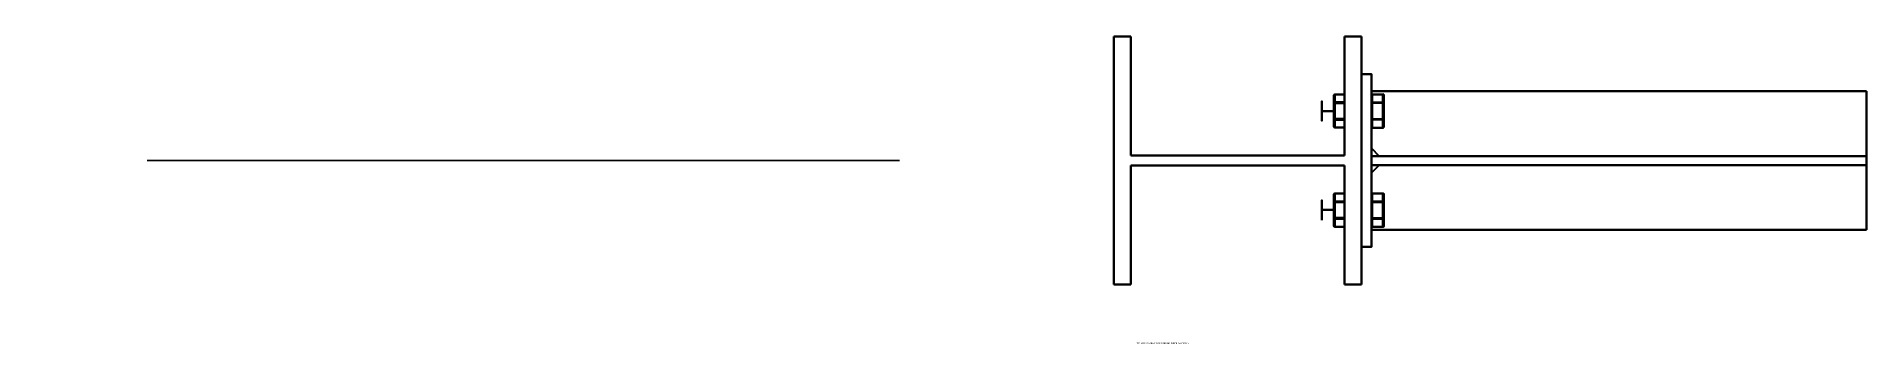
# Model space of a CAD drawing. Header units: millimetres. Extents: x -322799 to 170759, y -1515545 to 988982.
# Drawn here: x -13370 to -11522, y -185 to 125 of the extents above; entities outside this region: 2.
import ezdxf

# ---------------------------------------------------------------- set-up
doc = ezdxf.new("R2010")
doc.units = ezdxf.units.MM
doc.header["$MEASUREMENT"] = 0
doc.styles.get("Standard").update_dxf_attribs({"font": 'arial.ttf'})

msp = doc.modelspace()

# ---------------------------------------------------------------- texts
at = {"extrusion": (0, -1, 0), "insert": (-13372, 0, 4976.4), "char_height": 20.1, "attachment_point": 1, "text_direction": (1, 0, 0)}
msp.add_mtext_dynamic_manual_height_columns('Front View of Column and Beam end to End Connection ', width=2188.542, gutter_width=1, heights=[0], dxfattribs=at)
at = {"insert": (-12258.8, -183.3), "char_height": 1.567, "attachment_point": 1}
msp.add_mtext_dynamic_manual_height_columns('Top View of column and beam End to End Connection ', width=738.707, gutter_width=1, heights=[0], dxfattribs=at)

# ---------------------------------------------------------------- blocks, each defined once
blk = doc.blocks.new('A$C133976AE')
at = {"color": 0, "linetype": 'Continuous', "lineweight": 0, "extrusion": (0, 1, 0)}
for p, q in [((-108, 1000), (-125, 1000)), ((-125, 1000), (-125, 0)), ((-125, 1000), (-108, 1000)), ((-125, 0), (-125, 1000)), ((108, 1000), (-108, 1000)), ((-108, 1000), (-108, 0)), ((-108, 0), (-108, 1000)), ((-108, 1000), (108, 1000)), ((125, 1000), (108, 1000)), ((108, 1000), (125, 1000)), ((108, 0), (108, 1000)), ((108, 1000), (108, 0)), ((125, 0), (125, 1000)), ((125, 1000), (125, 0)), ((135, 684), (135, 700)), ((135, 684), (135, 700)), ((135, 700), (635, 700)), ((635, 700), (135, 700)), ((135, 665), (135, 684)), ((135, 684), (635, 684)), ((635, 684), (135, 684)), ((135, 665), (135, 684)), ((635, 700), (635, 684)), ((635, 684), (635, 700)), ((635, 684), (635, 316)), ((635, 316), (635, 684)), ((135, 665), (125, 665)), ((135, 665), (125, 665)), ((135, 425.1), (135, 665)), ((135, 425.1), (135, 665)), ((135, 665), (143, 665)), ((135, 665), (143, 665)), ((143, 665), (143, 609.7)), ((143, 609.7), (143, 665)), ((85, 585), (85, 605)), ((85, 605), (85, 603.8)), ((85, 585), (85, 605)), ((85, 603.8), (85, 585)), ((85, 585), (85, 595)), ((97, 608.7), (97, 595)), ((97, 595), (97, 608.7)), ((97, 595), (97, 581.3)), ((97, 581.3), (97, 595)), ((108, 609.7), (98.1, 609.7)), ((98.1, 609.7), (98.1, 609.2)), ((108, 609.7), (98.1, 609.7)), ((98.1, 609.2), (98.1, 609.7)), ((98.1, 609.2), (108, 609.2)), ((98.1, 609.2), (108, 609.2)), ((98.1, 595.5), (98.1, 609.2)), ((98.1, 595.5), (98.1, 609.2)), ((108, 595.5), (98.1, 595.5)), ((98.1, 595.5), (98.1, 594.5)), ((108, 595.5), (98.1, 595.5)), ((98.1, 594.5), (98.1, 595.5)), ((98.1, 594.5), (108, 594.5)), ((98.1, 594.5), (108, 594.5)), ((98.1, 580.8), (98.1, 594.5)), ((98.1, 580.8), (98.1, 594.5)), ((135.7, 609.6), (135.7, 609.7)), ((135.7, 609.7), (146.8, 609.7)), ((135.7, 609.7), (135.7, 609.4)), ((146.8, 609.7), (135.7, 609.7)), ((135.7, 609.4), (135.7, 609.6)), ((135.7, 595.4), (135.7, 609.4)), ((135.7, 609.4), (135.7, 595.4)), ((146.8, 609.4), (135.7, 609.4)), ((135.7, 609.4), (146.8, 609.4)), ((135.7, 595.4), (146.8, 595.4)), ((135.7, 595), (135.7, 595.4)), ((135.7, 595.4), (135.7, 594.6)), ((146.8, 595.4), (135.7, 595.4)), ((135.7, 594.6), (135.7, 595)), ((135.7, 580.6), (135.7, 594.6)), ((135.7, 594.6), (135.7, 580.6)), ((146.8, 594.6), (135.7, 594.6)), ((135.7, 594.6), (146.8, 594.6)), ((143, 609.7), (143, 580.3)), ((143, 580.3), (143, 609.7)), ((146.8, 609.4), (146.8, 609.7)), ((146.8, 609.7), (146.8, 609.4)), ((146.8, 595.4), (146.8, 609.4)), ((146.8, 609.4), (146.8, 595.4)), ((146.8, 594.6), (146.8, 595.4)), ((146.8, 595.4), (146.8, 594.6)), ((146.8, 580.6), (146.8, 594.6)), ((146.8, 594.6), (146.8, 580.6)), ((147.5, 595), (147.5, 609)), ((147.5, 609), (147.5, 595)), ((147.5, 581), (147.5, 595)), ((147.5, 595), (147.5, 581)), ((85, 585), (85, 585)), ((85, 583.9), (97, 583.9)), ((97, 583.9), (85, 583.9)), ((108, 580.8), (98.1, 580.8)), ((98.1, 580.8), (98.1, 580.3)), ((108, 580.8), (98.1, 580.8)), ((98.1, 580.3), (98.1, 580.8)), ((98.1, 580.3), (108, 580.3)), ((98.1, 580.3), (108, 580.3)), ((135.7, 580.3), (135.7, 580.6)), ((135.7, 580.6), (146.8, 580.6)), ((135.7, 580.6), (135.7, 580.3)), ((146.8, 580.6), (135.7, 580.6)), ((135.7, 580.3), (135.7, 580.3)), ((146.8, 580.3), (135.7, 580.3)), ((135.7, 580.3), (146.8, 580.3)), ((143, 580.3), (143, 559.7)), ((143, 559.7), (143, 580.3)), ((146.8, 580.3), (146.8, 580.6)), ((146.8, 580.6), (146.8, 580.3)), ((85, 555), (85, 553.8)), ((85, 535), (85, 555)), ((85, 553.8), (85, 555)), ((97, 558.7), (97, 545)), ((97, 545), (97, 558.7)), ((108, 559.7), (98.1, 559.7)), ((98.1, 559.7), (98.1, 559.2)), ((108, 559.7), (98.1, 559.7)), ((98.1, 559.2), (98.1, 559.7)), ((98.1, 559.2), (108, 559.2)), ((98.1, 559.2), (108, 559.2)), ((98.1, 545.5), (98.1, 559.2)), ((98.1, 545.5), (98.1, 559.2)), ((135.7, 559.7), (146.8, 559.7)), ((135.7, 559.6), (135.7, 559.7)), ((135.7, 559.7), (135.7, 559.4)), ((146.8, 559.7), (135.7, 559.7)), ((135.7, 559.4), (135.7, 559.6)), ((135.7, 545.4), (135.7, 559.4)), ((135.7, 559.4), (135.7, 545.4)), ((146.8, 559.4), (135.7, 559.4)), ((135.7, 559.4), (146.8, 559.4)), ((143, 559.7), (143, 530.3)), ((143, 530.3), (143, 559.7)), ((146.8, 559.4), (146.8, 559.7)), ((146.8, 559.7), (146.8, 559.4)), ((146.8, 545.4), (146.8, 559.4)), ((146.8, 559.4), (146.8, 545.4)), ((147.5, 545), (147.5, 559)), ((147.5, 559), (147.5, 545)), ((85, 553.8), (85, 535)), ((85, 535), (85, 553.8)), ((85, 553.8), (85, 535)), ((97, 545), (97, 531.3)), ((97, 531.3), (97, 545)), ((98.1, 545.5), (98.1, 544.5)), ((108, 545.5), (98.1, 545.5)), ((108, 545.5), (98.1, 545.5)), ((98.1, 544.5), (98.1, 545.5)), ((98.1, 544.5), (108, 544.5)), ((98.1, 544.5), (108, 544.5)), ((98.1, 530.8), (98.1, 544.5)), ((98.1, 530.8), (98.1, 544.5)), ((135.7, 545), (135.7, 545.4)), ((135.7, 545.4), (146.8, 545.4)), ((135.7, 545.4), (135.7, 544.6)), ((146.8, 545.4), (135.7, 545.4)), ((135.7, 544.6), (135.7, 545)), ((135.7, 530.6), (135.7, 544.6)), ((135.7, 544.6), (135.7, 530.6)), ((146.8, 544.6), (135.7, 544.6)), ((135.7, 544.6), (146.8, 544.6)), ((146.8, 544.6), (146.8, 545.4)), ((146.8, 545.4), (146.8, 544.6)), ((146.8, 530.6), (146.8, 544.6)), ((146.8, 544.6), (146.8, 530.6)), ((147.5, 531), (147.5, 545)), ((147.5, 545), (147.5, 531)), ((85, 535), (85, 535)), ((85, 533.9), (97, 533.9)), ((97, 533.9), (85, 533.9)), ((98.1, 530.8), (98.1, 530.3)), ((108, 530.8), (98.1, 530.8)), ((108, 530.8), (98.1, 530.8)), ((98.1, 530.3), (98.1, 530.8)), ((98.1, 530.3), (108, 530.3)), ((98.1, 530.3), (108, 530.3)), ((135.7, 530.3), (135.7, 530.6)), ((135.7, 530.6), (146.8, 530.6)), ((135.7, 530.6), (135.7, 530.3)), ((146.8, 530.6), (135.7, 530.6)), ((135.7, 530.3), (135.7, 530.3)), ((146.8, 530.3), (135.7, 530.3)), ((135.7, 530.3), (146.8, 530.3)), ((143, 530.3), (143, 509.7)), ((143, 509.7), (143, 530.3)), ((146.8, 530.3), (146.8, 530.6)), ((146.8, 530.6), (146.8, 530.3)), ((85, 505), (85, 485)), ((85, 485), (85, 505)), ((85, 485), (85, 505)), ((85, 485), (85, 505)), ((85, 503.8), (85, 485)), ((97, 508.7), (97, 495)), ((97, 495), (97, 508.7)), ((97, 503.8), (97, 505)), ((98.1, 509.7), (98.1, 509.2)), ((108, 509.7), (98.1, 509.7)), ((108, 509.7), (98.1, 509.7)), ((98.1, 509.2), (98.1, 509.7)), ((98.1, 509.2), (108, 509.2)), ((98.1, 509.2), (108, 509.2)), ((98.1, 495.5), (98.1, 509.2)), ((98.1, 495.5), (98.1, 509.2)), ((135.7, 509.6), (135.7, 509.7)), ((135.7, 509.7), (146.8, 509.7)), ((135.7, 509.7), (135.7, 509.4)), ((146.8, 509.7), (135.7, 509.7)), ((135.7, 509.4), (135.7, 509.6)), ((135.7, 495.4), (135.7, 509.4)), ((135.7, 509.4), (135.7, 495.4)), ((146.8, 509.4), (135.7, 509.4)), ((135.7, 509.4), (146.8, 509.4)), ((143, 509.7), (143, 480.3)), ((143, 480.3), (143, 509.7)), ((146.8, 509.4), (146.8, 509.7)), ((146.8, 509.7), (146.8, 509.4)), ((146.8, 495.4), (146.8, 509.4)), ((146.8, 509.4), (146.8, 495.4)), ((147.5, 495), (147.5, 509)), ((147.5, 509), (147.5, 495)), ((97, 483.9), (85, 483.9)), ((85, 483.9), (97, 483.9)), ((97, 495), (97, 481.3)), ((97, 481.3), (97, 495)), ((108, 495.5), (98.1, 495.5)), ((98.1, 495.5), (98.1, 494.5)), ((108, 495.5), (98.1, 495.5)), ((98.1, 494.5), (98.1, 495.5)), ((98.1, 494.5), (108, 494.5)), ((98.1, 480.8), (98.1, 494.5)), ((98.1, 494.5), (108, 494.5)), ((98.1, 480.8), (98.1, 494.5)), ((98.1, 480.8), (98.1, 480.3)), ((108, 480.8), (98.1, 480.8)), ((108, 480.8), (98.1, 480.8)), ((98.1, 480.3), (98.1, 480.8)), ((135.7, 495), (135.7, 495.4)), ((135.7, 495.4), (146.8, 495.4)), ((135.7, 495.4), (135.7, 494.6)), ((146.8, 495.4), (135.7, 495.4)), ((135.7, 494.6), (135.7, 495)), ((135.7, 480.6), (135.7, 494.6)), ((135.7, 494.6), (135.7, 480.6)), ((146.8, 494.6), (135.7, 494.6)), ((135.7, 494.6), (146.8, 494.6)), ((135.7, 480.3), (135.7, 480.6)), ((135.7, 480.6), (146.8, 480.6)), ((135.7, 480.6), (135.7, 480.3)), ((146.8, 480.6), (135.7, 480.6)), ((146.8, 494.6), (146.8, 495.4)), ((146.8, 495.4), (146.8, 494.6)), ((146.8, 480.6), (146.8, 494.6)), ((146.8, 494.6), (146.8, 480.6)), ((146.8, 480.3), (146.8, 480.6)), ((146.8, 480.6), (146.8, 480.3)), ((147.5, 481), (147.5, 495)), ((147.5, 495), (147.5, 481)), ((98.1, 480.3), (108, 480.3)), ((98.1, 480.3), (108, 480.3)), ((146.8, 480.3), (135.7, 480.3)), ((135.7, 480.3), (135.7, 480.3)), ((135.7, 480.3), (146.8, 480.3)), ((143, 480.3), (143, 425)), ((143, 425), (143, 480.3)), ((135, 425), (135, 425.1)), ((135, 425), (135, 425.1)), ((125, 425), (134.9, 425)), ((125, 425), (134.9, 425)), ((134.9, 425), (134.9, 425)), ((134.9, 425), (135, 425)), ((134.9, 425), (135, 425)), ((135, 425), (135.1, 425)), ((135, 424.9), (135, 425)), ((135.1, 425), (135, 425)), ((135, 424.9), (135, 425)), ((135, 316), (135, 424.9)), ((135, 316), (135, 424.9)), ((135.1, 425), (143, 425)), ((143, 425), (135.1, 425)), ((135, 300), (135, 316)), ((635, 316), (135, 316)), ((135, 300), (135, 316)), ((135, 316), (635, 316)), ((635, 316), (635, 300)), ((635, 300), (635, 316)), ((135, 300), (635, 300)), ((635, 300), (135, 300)), ((-108, 0), (-125, 0)), ((-108, 0), (-125, 0)), ((108, 0), (-108, 0)), ((108, 0), (-108, 0)), ((125, 0), (108, 0)), ((125, 0), (108, 0))]:
    blk.add_line(p, q, dxfattribs=at)
at = {"color": 0, "linetype": 'Continuous', "lineweight": 0}
for centre, radius, start, end in [((98.1, 608.7), 1.06, 90, 180), ((98.1, 608.7), 1.06, 90, 180), ((135.7, 609), 0.735, 90, 180), ((135.7, 609), 0.735, 90, 180), ((146.8, 609), 0.735, 0, 90), ((146.8, 609), 0.735, 0, 90), ((98.1, 581.3), 1.06, 180, 270), ((98.1, 581.3), 1.06, 180, 270), ((135.7, 581), 0.735, 180, 270), ((135.7, 581), 0.735, 180, 270), ((146.8, 581), 0.735, 270, 0), ((146.8, 581), 0.735, 270, 0), ((98.1, 558.7), 1.06, 90, 180), ((98.1, 558.7), 1.06, 90, 180), ((135.7, 559), 0.735, 90, 180), ((135.7, 559), 0.735, 90, 180), ((146.8, 559), 0.735, 0, 90), ((146.8, 559), 0.735, 0, 90), ((98.1, 531.3), 1.06, 180, 270), ((98.1, 531.3), 1.06, 180, 270), ((135.7, 531), 0.735, 180, 270), ((135.7, 531), 0.735, 180, 270), ((146.8, 531), 0.735, 270, 0), ((146.8, 531), 0.735, 270, 0), ((98.1, 508.7), 1.06, 90, 180), ((98.1, 508.7), 1.06, 90, 180), ((135.7, 509), 0.735, 90, 180), ((135.7, 509), 0.735, 90, 180), ((146.8, 509), 0.735, 0, 90), ((146.8, 509), 0.735, 0, 90), ((98.1, 481.3), 1.06, 180, 270), ((98.1, 481.3), 1.06, 180, 270), ((135.7, 481), 0.735, 180, 270), ((135.7, 481), 0.735, 180, 270), ((146.8, 481), 0.735, 270, 0), ((146.8, 481), 0.735, 270, 0), ((135, 425), 0.1, 90, 180), ((135, 425), 0.1, 90, 180), ((135, 425), 0.1, 270, 90), ((135, 425), 0.1, 270, 90), ((135, 425), 0.1, 180, 270)]:
    blk.add_arc(centre, radius, start, end, dxfattribs=at)
for centre, major_axis, start_param, end_param in [((98.1, 608.7), (1.06, 0), 1.570796, 3.141593), ((98.1, 608.7), (-1.06, 0), 4.712389, 6.283185), ((98.1, 595), (-1.06, 0), 4.712389, 6.283185), ((98.1, 595), (1.06, 0), 1.570796, 3.141593), ((98.1, 595), (1.06, 0), 3.141593, 4.712389), ((98.1, 595), (-1.06, 0), 0, 1.570796), ((135.7, 609), (-0.735, 0), 4.712389, 6.283185), ((135.7, 609), (0.735, 0), 1.570796, 3.141593), ((135.7, 595), (0.735, 0), 1.570796, 3.141593), ((135.7, 595), (-0.735, 0), 4.712389, 6.283185), ((135.7, 595), (-0.735, 0), 0, 1.570796), ((135.7, 595), (0.735, 0), 3.141593, 4.712389), ((146.8, 609), (-0.735, 0), 3.141593, 4.712389), ((146.8, 609), (0.735, 0), 0, 1.570796), ((146.8, 595), (0.735, 0), 0, 1.570796), ((146.8, 595), (-0.735, 0), 3.141593, 4.712389), ((146.8, 595), (-0.735, 0), 1.570796, 3.141593), ((146.8, 595), (0.735, 0), 4.712389, 6.283185), ((98.1, 581.3), (-1.06, 0), 0, 1.570796), ((98.1, 581.3), (1.06, 0), 3.141593, 4.712389), ((135.7, 581), (0.735, 0), 3.141593, 4.712389), ((135.7, 581), (-0.735, 0), 0, 1.570796), ((146.8, 581), (0.735, 0), 4.712389, 6.283185), ((146.8, 581), (-0.735, 0), 1.570796, 3.141593), ((98.1, 558.7), (-1.06, 0), 4.712389, 6.283185), ((98.1, 558.7), (1.06, 0), 1.570796, 3.141593), ((135.7, 559), (-0.735, 0), 4.712389, 6.283185), ((135.7, 559), (0.735, 0), 1.570796, 3.141593), ((146.8, 559), (-0.735, 0), 3.141593, 4.712389), ((146.8, 559), (0.735, 0), 0, 1.570796), ((98.1, 545), (1.06, 0), 1.570796, 3.141593), ((98.1, 545), (-1.06, 0), 4.712389, 6.283185), ((98.1, 545), (-1.06, 0), 0, 1.570796), ((98.1, 545), (1.06, 0), 3.141593, 4.712389), ((135.7, 545), (0.735, 0), 1.570796, 3.141593), ((135.7, 545), (-0.735, 0), 4.712389, 6.283185), ((135.7, 545), (-0.735, 0), 0, 1.570796), ((135.7, 545), (0.735, 0), 3.141593, 4.712389), ((146.8, 545), (0.735, 0), 0, 1.570796), ((146.8, 545), (-0.735, 0), 3.141593, 4.712389), ((146.8, 545), (-0.735, 0), 1.570796, 3.141593), ((146.8, 545), (0.735, 0), 4.712389, 6.283185), ((98.1, 531.3), (1.06, 0), 3.141593, 4.712389), ((98.1, 531.3), (-1.06, 0), 0, 1.570796), ((135.7, 531), (0.735, 0), 3.141593, 4.712389), ((135.7, 531), (-0.735, 0), 0, 1.570796), ((146.8, 531), (0.735, 0), 4.712389, 6.283185), ((146.8, 531), (-0.735, 0), 1.570796, 3.141593), ((98.1, 508.7), (1.06, 0), 1.570796, 3.141593), ((98.1, 508.7), (-1.06, 0), 4.712389, 6.283185), ((135.7, 509), (-0.735, 0), 4.712389, 6.283185), ((135.7, 509), (0.735, 0), 1.570796, 3.141593), ((146.8, 509), (-0.735, 0), 3.141593, 4.712389), ((146.8, 509), (0.735, 0), 0, 1.570796), ((98.1, 495), (1.06, 0), 1.570796, 3.141593), ((98.1, 495), (-1.06, 0), 4.712389, 6.283185), ((98.1, 495), (-1.06, 0), 0, 1.570796), ((98.1, 495), (1.06, 0), 3.141593, 4.712389), ((98.1, 481.3), (1.06, 0), 3.141593, 4.712389), ((98.1, 481.3), (-1.06, 0), 0, 1.570796), ((135.7, 495), (0.735, 0), 1.570796, 3.141593), ((135.7, 495), (-0.735, 0), 4.712389, 6.283185), ((135.7, 495), (-0.735, 0), 0, 1.570796), ((135.7, 495), (0.735, 0), 3.141593, 4.712389), ((135.7, 481), (0.735, 0), 3.141593, 4.712389), ((135.7, 481), (-0.735, 0), 0, 1.570796), ((146.8, 495), (0.735, 0), 0, 1.570796), ((146.8, 495), (-0.735, 0), 3.141593, 4.712389), ((146.8, 495), (-0.735, 0), 1.570796, 3.141593), ((146.8, 495), (0.735, 0), 4.712389, 6.283185), ((146.8, 481), (0.735, 0), 4.712389, 6.283185), ((146.8, 481), (-0.735, 0), 1.570796, 3.141593)]:
    blk.add_ellipse(centre, major_axis=major_axis, ratio=0.5, start_param=start_param, end_param=end_param, dxfattribs=at)
blk = doc.blocks.new('A$C08F74974')
at = {"color": 0, "linetype": 'Continuous', "lineweight": 0}
for p, q in [((-13212.039, 1228.631), (-13195.039, 1228.631)), ((-13212.039, 978.631), (-13212.039, 1228.631)), ((-13195.039, 1228.631), (-13195.039, 1108.631)), ((-12979.039, 1228.631), (-12962.039, 1228.631)), ((-12979.039, 1108.631), (-12979.039, 1228.631)), ((-12962.039, 1228.631), (-12962.039, 978.631)), ((-13195.039, 1108.631), (-12979.039, 1108.631)), ((-13195.039, 1098.631), (-13195.039, 978.631)), ((-12979.039, 1098.631), (-13195.039, 1098.631)), ((-12979.039, 978.631), (-12979.039, 1098.631)), ((-13195.039, 978.631), (-13212.039, 978.631)), ((-12962.039, 978.631), (-12979.039, 978.631))]:
    blk.add_line(p, q, dxfattribs=at)
blk = doc.blocks.new('A$C26794FDA')
at = {"color": 0, "linetype": 'Continuous', "lineweight": 0}
for p, q in [((-13292.688, 1228.631), (-13275.688, 1228.631)), ((-13292.688, 978.631), (-13292.688, 1228.631)), ((-13275.688, 1228.631), (-13275.688, 1108.631)), ((-13059.688, 1228.631), (-13042.688, 1228.631)), ((-13059.688, 1108.631), (-13059.688, 1228.631)), ((-13042.688, 1228.631), (-13042.688, 978.631)), ((-13275.688, 1108.631), (-13059.688, 1108.631)), ((-13275.688, 1098.631), (-13275.688, 978.631)), ((-13059.688, 1098.631), (-13275.688, 1098.631)), ((-13059.688, 978.631), (-13059.688, 1098.631)), ((-13275.688, 978.631), (-13292.688, 978.631)), ((-13042.688, 978.631), (-13059.688, 978.631))]:
    blk.add_line(p, q, dxfattribs=at)

# ---------------------------------------------------------------- linework, layer by layer
for p, q in [((-12264.6, 125, 6126.7), (-12281.6, 125, 6126.7)), ((-12281.6, 125, 5126.7), (-12264.6, 125, 5126.7)), ((-12281.6, 125, 6126.7), (-12281.6, 125, 5126.7)), ((-12281.6, 125, 5126.7), (-12281.6, 125, 6126.7)), ((-12281.6, 125, 6126.7), (-12281.6, -125, 6126.7)), ((-12281.6, -125, 5126.7), (-12281.6, 125, 5126.7)), ((-12281.6, 125, 5126.7), (-12264.6, 125, 5126.7)), ((-12281.6, -125, 5126.7), (-12281.6, 125, 5126.7)), ((-12264.6, 125, 5126.7), (-12264.6, 125, 6126.7)), ((-12264.6, 5, 6126.7), (-12264.6, 125, 6126.7)), ((-12264.6, 125, 5126.7), (-12264.6, 5, 5126.7)), ((-12264.6, 125, 6126.7), (-12264.6, 125, 5126.7)), ((-12264.6, 125, 5126.7), (-12264.6, 5, 5126.7)), ((-12048.6, 125, 5126.7), (-12048.6, 125, 6126.7)), ((-12048.6, 125, 6126.7), (-12048.6, 5, 6126.7)), ((-12048.6, 5, 5126.7), (-12048.6, 125, 5126.7)), ((-12031.6, 125, 6126.7), (-12048.6, 125, 6126.7)), ((-12048.6, 125, 5126.7), (-12031.6, 125, 5126.7)), ((-12048.6, 125, 6126.7), (-12048.6, 125, 5126.7)), ((-12048.6, 5, 5126.7), (-12048.6, 125, 5126.7)), ((-12048.6, 125, 5126.7), (-12031.6, 125, 5126.7)), ((-12031.6, 125, 5126.7), (-12031.6, 125, 6126.7)), ((-12031.6, -125, 6126.7), (-12031.6, 125, 6126.7)), ((-12031.6, 125, 5126.7), (-12031.6, -125, 5126.7)), ((-12031.6, 125, 6126.7), (-12031.6, 125, 5126.7)), ((-12031.6, 125, 5126.7), (-12031.6, -125, 5126.7)), ((-12031.6, -87, 5791.7), (-12031.6, 87, 5791.7)), ((-12031.6, 87, 5791.7), (-12021.6, 87, 5791.7)), ((-12031.6, 87, 5551.7), (-12021.7, 87, 5551.7)), ((-12031.6, 87, 5791.7), (-12031.6, 87, 5551.7)), ((-12021.6, 87, 5791.7), (-12031.6, 87, 5791.7)), ((-12031.6, 87, 5551.7), (-12031.6, -87, 5551.7)), ((-12021.7, 87, 5551.7), (-12031.6, 87, 5551.7)), ((-12031.6, -87, 5551.7), (-12031.6, 87, 5551.7)), ((-12031.6, 87, 5791.7), (-12031.6, -87, 5791.7)), ((-12031.6, 87, 5551.7), (-12031.6, 87, 5791.7)), ((-12021.6, 12.4, 5791.7), (-12021.6, 87, 5791.7)), ((-12021.6, 87, 5791.7), (-12021.6, 87, 5551.8)), ((-12021.6, 87, 5791.7), (-12021.6, 12.4, 5791.7)), ((-12021.6, 87, 5551.8), (-12021.6, 87, 5791.7)), ((-12021.6, 86.9, 5551.7), (-12021.6, 12.4, 5551.7)), ((-12021.6, 12.4, 5551.7), (-12021.6, 86.9, 5551.7)), ((-12059.6, 57.9, 5658), (-12059.6, 65.8, 5671.7)), ((-12059.6, 65.8, 5671.7), (-12059.6, 57.9, 5685.3)), ((-12059.6, 57.9, 5608), (-12059.6, 65.8, 5621.7)), ((-12059.6, 65.8, 5621.7), (-12059.6, 57.9, 5635.3)), ((-12059.6, 65.8, 5721.7), (-12059.6, 57.9, 5735.3)), ((-12059.6, 57.9, 5735.3), (-12059.6, 65.8, 5721.7)), ((-12059.6, 65.8, 5721.7), (-12059.6, 57.9, 5708)), ((-12059.6, 57.9, 5635.3), (-12059.6, 65.8, 5621.7)), ((-12059.6, 65.8, 5621.7), (-12059.6, 57.9, 5608)), ((-12059.6, 57.9, 5708), (-12059.6, 65.8, 5721.7)), ((-12059.6, 57.9, 5685.3), (-12059.6, 65.8, 5671.7)), ((-12059.6, 65.8, 5671.7), (-12059.6, 57.9, 5658)), ((-12059.6, 57.9, 5685.3), (-12059.6, 42.1, 5685.3)), ((-12059.6, 42.1, 5708), (-12059.6, 57.9, 5708)), ((-12059.6, 42.1, 5735.3), (-12059.6, 57.9, 5735.3)), ((-12059.6, 57.9, 5708), (-12059.6, 42.1, 5708)), ((-12059.6, 57.9, 5735.3), (-12059.6, 42.1, 5735.3)), ((-12059.6, 42.1, 5658), (-12059.6, 57.9, 5658)), ((-12059.6, 42.1, 5608), (-12059.6, 57.9, 5608)), ((-12059.6, 42.1, 5635.3), (-12059.6, 57.9, 5635.3)), ((-12059.6, 57.9, 5608), (-12059.6, 42.1, 5608)), ((-12059.6, 42.1, 5685.3), (-12059.6, 57.9, 5685.3)), ((-12059.6, 57.9, 5658), (-12059.6, 42.1, 5658)), ((-12059.6, 57.9, 5635.3), (-12059.6, 42.1, 5635.3)), ((-12058.5, 66.7, 5671.1), (-12058.5, 58.8, 5657.5)), ((-12058.5, 58.8, 5685.8), (-12058.5, 66.7, 5672.2)), ((-12058.5, 66.7, 5621.1), (-12058.5, 58.8, 5607.5)), ((-12058.5, 58.8, 5635.8), (-12058.5, 66.7, 5622.2)), ((-12058.5, 58.8, 5735.8), (-12058.5, 66.7, 5722.2)), ((-12058.5, 58.8, 5685.8), (-12058.5, 66.7, 5672.2)), ((-12058.5, 66.7, 5672.2), (-12048.6, 66.7, 5672.2)), ((-12058.5, 66.7, 5622.2), (-12048.6, 66.7, 5622.2)), ((-12048.6, 66.7, 5621.1), (-12058.5, 66.7, 5621.1)), ((-12048.6, 66.7, 5721.1), (-12058.5, 66.7, 5721.1)), ((-12058.5, 66.7, 5721.1), (-12058.5, 58.8, 5707.5)), ((-12058.5, 66.7, 5722.2), (-12048.6, 66.7, 5722.2)), ((-12048.6, 66.7, 5721.1), (-12058.5, 66.7, 5721.1)), ((-12058.5, 58.8, 5735.8), (-12058.5, 66.7, 5722.2)), ((-12058.5, 66.7, 5722.2), (-12048.6, 66.7, 5722.2)), ((-12048.6, 66.7, 5671.1), (-12058.5, 66.7, 5671.1)), ((-12058.5, 66.7, 5671.1), (-12058.5, 58.8, 5657.5)), ((-12048.6, 66.7, 5621.1), (-12058.5, 66.7, 5621.1)), ((-12058.5, 66.7, 5621.1), (-12058.5, 58.8, 5607.5)), ((-12058.5, 58.8, 5635.8), (-12058.5, 66.7, 5622.2)), ((-12058.5, 66.7, 5622.2), (-12048.6, 66.7, 5622.2)), ((-12058.5, 66.7, 5672.2), (-12048.6, 66.7, 5672.2)), ((-12048.6, 66.7, 5671.1), (-12058.5, 66.7, 5671.1)), ((-12058.5, 66.7, 5721.1), (-12058.5, 58.8, 5707.5)), ((-12048.6, 58.8, 5685.8), (-12058.5, 58.8, 5685.8)), ((-12058.5, 58.8, 5707.5), (-12048.6, 58.8, 5707.5)), ((-12058.5, 58.8, 5607.5), (-12048.6, 58.8, 5607.5)), ((-12048.6, 58.8, 5685.8), (-12058.5, 58.8, 5685.8)), ((-12058.5, 58.8, 5657.5), (-12048.6, 58.8, 5657.5)), ((-12058.5, 58.8, 5707.5), (-12048.6, 58.8, 5707.5)), ((-12048.6, 58.8, 5735.8), (-12058.5, 58.8, 5735.8)), ((-12048.6, 58.8, 5735.8), (-12058.5, 58.8, 5735.8)), ((-12058.5, 58.8, 5657.5), (-12048.6, 58.8, 5657.5)), ((-12058.5, 58.8, 5607.5), (-12048.6, 58.8, 5607.5)), ((-12048.6, 58.8, 5635.8), (-12058.5, 58.8, 5635.8)), ((-12048.6, 58.8, 5635.8), (-12058.5, 58.8, 5635.8)), ((-12058.5, 42.1, 5686.4), (-12058.5, 57.9, 5686.4)), ((-12058.5, 57.9, 5706.9), (-12058.5, 42.1, 5706.9)), ((-12058.5, 42.1, 5736.4), (-12058.5, 57.9, 5736.4)), ((-12058.5, 57.9, 5656.9), (-12058.5, 42.1, 5656.9)), ((-12048.6, 57.9, 5706.9), (-12058.5, 57.9, 5706.9)), ((-12048.6, 57.9, 5606.9), (-12058.5, 57.9, 5606.9)), ((-12058.5, 57.9, 5686.4), (-12048.6, 57.9, 5686.4)), ((-12058.5, 57.9, 5656.9), (-12058.5, 42.1, 5656.9)), ((-12048.6, 57.9, 5656.9), (-12058.5, 57.9, 5656.9)), ((-12048.6, 57.9, 5656.9), (-12058.5, 57.9, 5656.9)), ((-12058.5, 42.1, 5686.4), (-12058.5, 57.9, 5686.4)), ((-12058.5, 57.9, 5686.4), (-12048.6, 57.9, 5686.4)), ((-12058.5, 42.1, 5736.4), (-12058.5, 57.9, 5736.4)), ((-12058.5, 57.9, 5736.4), (-12048.6, 57.9, 5736.4)), ((-12058.5, 57.9, 5736.4), (-12048.6, 57.9, 5736.4)), ((-12058.5, 57.9, 5606.9), (-12058.5, 42.1, 5606.9)), ((-12058.5, 42.1, 5636.4), (-12058.5, 57.9, 5636.4)), ((-12058.5, 57.9, 5636.4), (-12048.6, 57.9, 5636.4)), ((-12058.5, 57.9, 5636.4), (-12048.6, 57.9, 5636.4)), ((-12058.5, 57.9, 5606.9), (-12058.5, 42.1, 5606.9)), ((-12048.6, 57.9, 5606.9), (-12058.5, 57.9, 5606.9)), ((-12058.5, 42.1, 5636.4), (-12058.5, 57.9, 5636.4)), ((-12058.5, 57.9, 5706.9), (-12058.5, 42.1, 5706.9)), ((-12048.6, 57.9, 5706.9), (-12058.5, 57.9, 5706.9)), ((-12048.6, 58.8, 5735.8), (-12048.6, 66.7, 5722.2)), ((-12048.6, 66.7, 5721.1), (-12048.6, 58.8, 5707.5)), ((-12048.6, 58.8, 5635.8), (-12048.6, 66.7, 5622.2)), ((-12048.6, 66.7, 5621.1), (-12048.6, 58.8, 5607.5)), ((-12048.6, 58.8, 5685.8), (-12048.6, 66.7, 5672.2)), ((-12048.6, 66.7, 5671.1), (-12048.6, 58.8, 5657.5)), ((-12048.6, 66.7, 5672.2), (-12048.6, 58.8, 5685.8)), ((-12048.6, 58.8, 5707.5), (-12048.6, 66.7, 5721.1)), ((-12048.6, 66.7, 5722.2), (-12048.6, 58.8, 5735.8)), ((-12048.6, 58.8, 5657.5), (-12048.6, 66.7, 5671.1)), ((-12048.6, 58.8, 5607.5), (-12048.6, 66.7, 5621.1)), ((-12048.6, 66.7, 5622.2), (-12048.6, 58.8, 5635.8)), ((-12048.6, 42.1, 5736.4), (-12048.6, 57.9, 5736.4)), ((-12048.6, 57.9, 5706.9), (-12048.6, 42.1, 5706.9)), ((-12048.6, 42.1, 5636.4), (-12048.6, 57.9, 5636.4)), ((-12048.6, 57.9, 5606.9), (-12048.6, 42.1, 5606.9)), ((-12048.6, 42.1, 5686.4), (-12048.6, 57.9, 5686.4)), ((-12048.6, 57.9, 5656.9), (-12048.6, 42.1, 5656.9)), ((-12048.6, 42.1, 5656.9), (-12048.6, 57.9, 5656.9)), ((-12048.6, 57.9, 5686.4), (-12048.6, 42.1, 5686.4)), ((-12048.6, 57.9, 5736.4), (-12048.6, 42.1, 5736.4)), ((-12048.6, 57.9, 5636.4), (-12048.6, 42.1, 5636.4)), ((-12048.6, 42.1, 5606.9), (-12048.6, 57.9, 5606.9)), ((-12048.6, 42.1, 5706.9), (-12048.6, 57.9, 5706.9)), ((-12021.6, 70, 5826.7), (-11521.6, 70, 5826.7)), ((-12021.6, -70, 5826.7), (-12021.6, 70, 5826.7)), ((-12021.6, 70, 5810.7), (-11521.6, 70, 5810.7)), ((-12021.6, 70, 5826.7), (-12021.6, 70, 5810.7)), ((-11521.6, 70, 5826.7), (-12021.6, 70, 5826.7)), ((-12021.6, 70, 5442.7), (-11521.6, 70, 5442.7)), ((-12021.6, 4.5, 5442.7), (-12021.6, 70, 5442.7)), ((-12021.6, 70, 5810.7), (-12021.6, 4.5, 5810.7)), ((-11521.6, 70, 5810.7), (-12021.6, 70, 5810.7)), ((-12021.6, 70, 5426.7), (-11521.6, 70, 5426.7)), ((-12021.6, 70, 5442.7), (-12021.6, 70, 5426.7)), ((-11521.6, 70, 5442.7), (-12021.6, 70, 5442.7)), ((-12021.6, 70, 5426.7), (-12021.6, -70, 5426.7)), ((-11521.6, 70, 5426.7), (-12021.6, 70, 5426.7)), ((-12021.6, 70, 5810.7), (-12021.6, 4.5, 5810.7)), ((-12021.6, 70, 5826.7), (-12021.6, 70, 5810.7)), ((-12021.6, -70, 5826.7), (-12021.6, 70, 5826.7)), ((-12021.6, 4.5, 5442.7), (-12021.6, 70, 5442.7)), ((-12021.6, 70, 5442.7), (-12021.6, 70, 5426.7)), ((-12021.6, 70, 5426.7), (-12021.6, -70, 5426.7)), ((-12021.6, 58.1, 5707.7), (-12021.6, 66.2, 5721.7)), ((-12021.6, 66.2, 5721.7), (-12021.6, 58.1, 5735.6)), ((-12021.6, 58.1, 5657.7), (-12021.6, 66.2, 5671.7)), ((-12021.6, 66.2, 5671.7), (-12021.6, 58.1, 5685.6)), ((-12021.6, 58.1, 5607.7), (-12021.6, 66.2, 5621.7)), ((-12021.6, 66.2, 5621.7), (-12021.6, 58.1, 5635.6)), ((-12021.6, 66.2, 5721.7), (-12021.6, 58.1, 5735.6)), ((-12021.6, 66.2, 5671.7), (-12021.6, 58.1, 5685.6)), ((-12021.6, 58.1, 5707.7), (-12021.6, 66.2, 5721.7)), ((-12021.6, 58.1, 5607.7), (-12021.6, 66.2, 5621.7)), ((-12021.6, 58.1, 5657.7), (-12021.6, 66.2, 5671.7)), ((-12021.6, 66.2, 5621.7), (-12021.6, 58.1, 5635.6)), ((-12021.6, 41.9, 5657.7), (-12021.6, 58.1, 5657.7)), ((-12021.6, 58.1, 5685.6), (-12021.6, 41.9, 5685.6)), ((-12021.6, 41.9, 5707.7), (-12021.6, 58.1, 5707.7)), ((-12021.6, 41.9, 5707.7), (-12021.6, 58.1, 5707.7)), ((-12021.6, 58.1, 5735.6), (-12021.6, 41.9, 5735.6)), ((-12021.6, 41.9, 5657.7), (-12021.6, 58.1, 5657.7)), ((-12021.6, 58.1, 5685.6), (-12021.6, 41.9, 5685.6)), ((-12021.6, 41.9, 5607.7), (-12021.6, 58.1, 5607.7)), ((-12021.6, 58.1, 5635.6), (-12021.6, 41.9, 5635.6)), ((-12021.6, 58.1, 5735.6), (-12021.6, 41.9, 5735.6)), ((-12021.6, 58.1, 5635.6), (-12021.6, 41.9, 5635.6)), ((-12021.6, 41.9, 5607.7), (-12021.6, 58.1, 5607.7)), ((-12020.9, 66.8, 5721.3), (-12009.9, 66.8, 5721.3)), ((-12020.9, 58.7, 5707.3), (-12020.9, 66.8, 5721.3)), ((-12020.9, 66.8, 5621.3), (-12009.9, 66.8, 5621.3)), ((-12020.9, 58.7, 5607.3), (-12020.9, 66.8, 5621.3)), ((-12009.9, 66.8, 5722), (-12020.9, 66.8, 5722)), ((-12020.9, 66.8, 5722), (-12020.9, 58.7, 5736)), ((-12009.9, 66.8, 5621.3), (-12020.9, 66.8, 5621.3)), ((-12020.9, 66.8, 5622), (-12009.9, 66.8, 5622)), ((-12009.9, 66.8, 5622), (-12020.9, 66.8, 5622)), ((-12020.9, 66.8, 5622), (-12020.9, 58.7, 5636)), ((-12009.9, 66.8, 5672), (-12020.9, 66.8, 5672)), ((-12020.9, 66.8, 5672), (-12020.9, 58.7, 5686)), ((-12009.9, 66.8, 5671.3), (-12020.9, 66.8, 5671.3)), ((-12020.9, 66.8, 5672), (-12009.9, 66.8, 5672)), ((-12009.9, 66.8, 5721.3), (-12020.9, 66.8, 5721.3)), ((-12020.9, 66.8, 5722), (-12009.9, 66.8, 5722)), ((-12020.9, 66.8, 5671.3), (-12009.9, 66.8, 5671.3)), ((-12020.9, 58.7, 5657.3), (-12020.9, 66.8, 5671.3)), ((-12020.9, 58.7, 5736), (-12020.9, 66.8, 5722)), ((-12020.9, 58.7, 5686), (-12020.9, 66.8, 5672)), ((-12020.9, 66.8, 5721.3), (-12020.9, 58.7, 5707.3)), ((-12020.9, 66.8, 5621.3), (-12020.9, 58.7, 5607.3)), ((-12020.9, 66.8, 5671.3), (-12020.9, 58.7, 5657.3)), ((-12020.9, 58.7, 5636), (-12020.9, 66.8, 5622)), ((-12009.9, 58.7, 5736), (-12020.9, 58.7, 5736)), ((-12009.9, 58.7, 5707.3), (-12020.9, 58.7, 5707.3)), ((-12009.9, 58.7, 5607.3), (-12020.9, 58.7, 5607.3)), ((-12020.9, 58.7, 5736), (-12009.9, 58.7, 5736)), ((-12020.9, 58.7, 5707.3), (-12009.9, 58.7, 5707.3)), ((-12020.9, 58.7, 5657.3), (-12009.9, 58.7, 5657.3)), ((-12009.9, 58.7, 5636), (-12020.9, 58.7, 5636)), ((-12009.9, 58.7, 5686), (-12020.9, 58.7, 5686)), ((-12020.9, 58.7, 5607.3), (-12009.9, 58.7, 5607.3)), ((-12020.9, 58.7, 5636), (-12009.9, 58.7, 5636)), ((-12020.9, 58.7, 5686), (-12009.9, 58.7, 5686)), ((-12009.9, 58.7, 5657.3), (-12020.9, 58.7, 5657.3)), ((-12020.9, 58.1, 5736.4), (-12009.9, 58.1, 5736.4)), ((-12020.9, 58.1, 5636.4), (-12020.9, 41.9, 5636.4)), ((-12009.9, 58.1, 5636.4), (-12020.9, 58.1, 5636.4)), ((-12020.9, 58.1, 5656.9), (-12020.9, 41.9, 5656.9)), ((-12020.9, 41.9, 5686.4), (-12020.9, 58.1, 5686.4)), ((-12009.9, 58.1, 5706.9), (-12020.9, 58.1, 5706.9)), ((-12009.9, 58.1, 5656.9), (-12020.9, 58.1, 5656.9)), ((-12020.9, 58.1, 5636.4), (-12009.9, 58.1, 5636.4)), ((-12020.9, 58.1, 5686.4), (-12009.9, 58.1, 5686.4)), ((-12009.9, 58.1, 5606.9), (-12020.9, 58.1, 5606.9)), ((-12020.9, 58.1, 5606.9), (-12009.9, 58.1, 5606.9)), ((-12020.9, 41.9, 5606.9), (-12020.9, 58.1, 5606.9)), ((-12020.9, 58.1, 5686.4), (-12020.9, 41.9, 5686.4)), ((-12009.9, 58.1, 5686.4), (-12020.9, 58.1, 5686.4)), ((-12020.9, 58.1, 5656.9), (-12009.9, 58.1, 5656.9)), ((-12020.9, 41.9, 5656.9), (-12020.9, 58.1, 5656.9)), ((-12020.9, 58.1, 5706.9), (-12009.9, 58.1, 5706.9)), ((-12020.9, 41.9, 5706.9), (-12020.9, 58.1, 5706.9)), ((-12020.9, 58.1, 5736.4), (-12020.9, 41.9, 5736.4)), ((-12009.9, 58.1, 5736.4), (-12020.9, 58.1, 5736.4)), ((-12020.9, 58.1, 5706.9), (-12020.9, 41.9, 5706.9)), ((-12020.9, 41.9, 5736.4), (-12020.9, 58.1, 5736.4)), ((-12020.9, 41.9, 5636.4), (-12020.9, 58.1, 5636.4)), ((-12020.9, 58.1, 5606.9), (-12020.9, 41.9, 5606.9)), ((-12009.9, 66.8, 5672), (-12009.9, 58.7, 5686)), ((-12009.9, 58.7, 5607.3), (-12009.9, 66.8, 5621.3)), ((-12009.9, 66.8, 5721.3), (-12009.9, 58.7, 5707.3)), ((-12009.9, 66.8, 5621.3), (-12009.9, 58.7, 5607.3)), ((-12009.9, 58.7, 5736), (-12009.9, 66.8, 5722)), ((-12009.9, 66.8, 5722), (-12009.9, 58.7, 5736)), ((-12009.9, 66.8, 5622), (-12009.9, 58.7, 5636)), ((-12009.9, 58.7, 5707.3), (-12009.9, 66.8, 5721.3)), ((-12009.9, 58.7, 5657.3), (-12009.9, 66.8, 5671.3)), ((-12009.9, 58.7, 5636), (-12009.9, 66.8, 5622)), ((-12009.9, 58.7, 5686), (-12009.9, 66.8, 5672)), ((-12009.9, 66.8, 5671.3), (-12009.9, 58.7, 5657.3)), ((-12009.9, 58.1, 5736.4), (-12009.9, 41.9, 5736.4)), ((-12009.9, 41.9, 5706.9), (-12009.9, 58.1, 5706.9)), ((-12009.9, 41.9, 5606.9), (-12009.9, 58.1, 5606.9)), ((-12009.9, 41.9, 5636.4), (-12009.9, 58.1, 5636.4)), ((-12009.9, 41.9, 5656.9), (-12009.9, 58.1, 5656.9)), ((-12009.9, 58.1, 5686.4), (-12009.9, 41.9, 5686.4)), ((-12009.9, 58.1, 5606.9), (-12009.9, 41.9, 5606.9)), ((-12009.9, 41.9, 5686.4), (-12009.9, 58.1, 5686.4)), ((-12009.9, 58.1, 5656.9), (-12009.9, 41.9, 5656.9)), ((-12009.9, 58.1, 5706.9), (-12009.9, 41.9, 5706.9)), ((-12009.9, 41.9, 5736.4), (-12009.9, 58.1, 5736.4)), ((-12009.9, 58.1, 5636.4), (-12009.9, 41.9, 5636.4)), ((-12009.1, 58.1, 5707.7), (-12009.1, 66.2, 5721.7)), ((-12009.1, 66.2, 5721.7), (-12009.1, 58.1, 5735.6)), ((-12009.1, 58.1, 5607.7), (-12009.1, 66.2, 5621.7)), ((-12009.1, 66.2, 5621.7), (-12009.1, 58.1, 5635.6)), ((-12009.1, 58.1, 5657.7), (-12009.1, 66.2, 5671.7)), ((-12009.1, 66.2, 5671.7), (-12009.1, 58.1, 5685.6)), ((-12009.1, 58.1, 5685.6), (-12009.1, 66.2, 5671.7)), ((-12009.1, 66.2, 5621.7), (-12009.1, 58.1, 5607.7)), ((-12009.1, 58.1, 5735.6), (-12009.1, 66.2, 5721.7)), ((-12009.1, 58.1, 5635.6), (-12009.1, 66.2, 5621.7)), ((-12009.1, 66.2, 5721.7), (-12009.1, 58.1, 5707.7)), ((-12009.1, 66.2, 5671.7), (-12009.1, 58.1, 5657.7)), ((-12009.1, 41.9, 5707.7), (-12009.1, 58.1, 5707.7)), ((-12009.1, 58.1, 5735.6), (-12009.1, 41.9, 5735.6)), ((-12009.1, 41.9, 5607.7), (-12009.1, 58.1, 5607.7)), ((-12009.1, 58.1, 5635.6), (-12009.1, 41.9, 5635.6)), ((-12009.1, 41.9, 5657.7), (-12009.1, 58.1, 5657.7)), ((-12009.1, 58.1, 5685.6), (-12009.1, 41.9, 5685.6)), ((-12009.1, 41.9, 5735.6), (-12009.1, 58.1, 5735.6)), ((-12009.1, 58.1, 5707.7), (-12009.1, 41.9, 5707.7)), ((-12009.1, 58.1, 5607.7), (-12009.1, 41.9, 5607.7)), ((-12009.1, 58.1, 5657.7), (-12009.1, 41.9, 5657.7)), ((-12009.1, 41.9, 5685.6), (-12009.1, 58.1, 5685.6)), ((-12009.1, 41.9, 5635.6), (-12009.1, 58.1, 5635.6)), ((-11521.6, 4.5, 5442.7), (-11521.6, 70, 5442.7)), ((-11521.6, 70, 5810.7), (-11521.6, 4.5, 5810.7)), ((-11521.6, 70, 5442.7), (-11521.6, 70, 5426.7)), ((-11521.6, 70, 5826.7), (-11521.6, 70, 5810.7)), ((-11521.6, 70, 5426.7), (-11521.6, -70, 5426.7)), ((-11521.6, -70, 5826.7), (-11521.6, 70, 5826.7)), ((-11521.6, 70, 5826.7), (-11521.6, -70, 5826.7)), ((-11521.6, 70, 5810.7), (-11521.6, 70, 5826.7)), ((-11521.6, 70, 5442.7), (-11521.6, 4.5, 5442.7)), ((-11521.6, 4.5, 5810.7), (-11521.6, 70, 5810.7)), ((-11521.6, 70, 5426.7), (-11521.6, 70, 5442.7)), ((-11521.6, -70, 5426.7), (-11521.6, 70, 5426.7)), ((-12059.6, 49.7, 5611.1), (-12071.6, 49.7, 5611.1)), ((-12071.6, 49.7, 5611.1), (-12059.6, 49.7, 5611.1)), ((-12071.6, 49.7, 5711.1), (-12059.6, 49.7, 5711.1)), ((-12059.6, 49.7, 5711.1), (-12071.6, 49.7, 5711.1)), ((-12059.6, 42.1, 5685.3), (-12059.6, 34.2, 5671.7)), ((-12059.6, 34.2, 5621.7), (-12059.6, 42.1, 5608)), ((-12059.6, 34.2, 5721.7), (-12059.6, 42.1, 5708)), ((-12059.6, 34.2, 5721.7), (-12059.6, 42.1, 5735.3)), ((-12059.6, 42.1, 5708), (-12059.6, 34.2, 5721.7)), ((-12059.6, 34.2, 5621.7), (-12059.6, 42.1, 5635.3)), ((-12059.6, 42.1, 5608), (-12059.6, 34.2, 5621.7)), ((-12059.6, 34.2, 5671.7), (-12059.6, 42.1, 5658)), ((-12059.6, 42.1, 5635.3), (-12059.6, 34.2, 5621.7)), ((-12059.6, 34.2, 5671.7), (-12059.6, 42.1, 5685.3)), ((-12059.6, 42.1, 5658), (-12059.6, 34.2, 5671.7)), ((-12059.6, 42.1, 5735.3), (-12059.6, 34.2, 5721.7)), ((-12058.5, 42.1, 5656.9), (-12048.6, 42.1, 5656.9)), ((-12048.6, 42.1, 5686.4), (-12058.5, 42.1, 5686.4)), ((-12048.6, 42.1, 5686.4), (-12058.5, 42.1, 5686.4)), ((-12048.6, 42.1, 5736.4), (-12058.5, 42.1, 5736.4)), ((-12048.6, 42.1, 5736.4), (-12058.5, 42.1, 5736.4)), ((-12058.5, 42.1, 5606.9), (-12048.6, 42.1, 5606.9)), ((-12048.6, 42.1, 5636.4), (-12058.5, 42.1, 5636.4)), ((-12058.5, 42.1, 5706.9), (-12048.6, 42.1, 5706.9)), ((-12058.5, 42.1, 5656.9), (-12048.6, 42.1, 5656.9)), ((-12058.5, 42.1, 5606.9), (-12048.6, 42.1, 5606.9)), ((-12048.6, 42.1, 5636.4), (-12058.5, 42.1, 5636.4)), ((-12058.5, 42.1, 5706.9), (-12048.6, 42.1, 5706.9)), ((-12058.5, 41.2, 5657.5), (-12058.5, 33.3, 5671.1)), ((-12048.6, 41.2, 5657.5), (-12058.5, 41.2, 5657.5)), ((-12058.5, 33.3, 5672.2), (-12058.5, 41.2, 5685.8)), ((-12058.5, 41.2, 5607.5), (-12058.5, 33.3, 5621.1)), ((-12058.5, 41.2, 5707.5), (-12058.5, 33.3, 5721.1)), ((-12058.5, 41.2, 5685.8), (-12048.6, 41.2, 5685.8)), ((-12058.5, 41.2, 5735.8), (-12048.6, 41.2, 5735.8)), ((-12058.5, 41.2, 5707.5), (-12058.5, 33.3, 5721.1)), ((-12048.6, 41.2, 5707.5), (-12058.5, 41.2, 5707.5)), ((-12048.6, 41.2, 5607.5), (-12058.5, 41.2, 5607.5)), ((-12058.5, 41.2, 5607.5), (-12058.5, 33.3, 5621.1)), ((-12048.6, 41.2, 5607.5), (-12058.5, 41.2, 5607.5)), ((-12048.6, 41.2, 5707.5), (-12058.5, 41.2, 5707.5)), ((-12058.5, 33.3, 5622.2), (-12058.5, 41.2, 5635.8)), ((-12058.5, 41.2, 5635.8), (-12048.6, 41.2, 5635.8)), ((-12048.6, 41.2, 5657.5), (-12058.5, 41.2, 5657.5)), ((-12058.5, 41.2, 5635.8), (-12048.6, 41.2, 5635.8)), ((-12058.5, 41.2, 5657.5), (-12058.5, 33.3, 5671.1)), ((-12058.5, 33.3, 5672.2), (-12058.5, 41.2, 5685.8)), ((-12058.5, 41.2, 5685.8), (-12048.6, 41.2, 5685.8)), ((-12058.5, 33.3, 5622.2), (-12058.5, 41.2, 5635.8)), ((-12058.5, 33.3, 5722.2), (-12058.5, 41.2, 5735.8)), ((-12058.5, 33.3, 5722.2), (-12058.5, 41.2, 5735.8)), ((-12058.5, 41.2, 5735.8), (-12048.6, 41.2, 5735.8)), ((-12048.6, 33.3, 5671.1), (-12048.6, 41.2, 5657.5)), ((-12048.6, 33.3, 5722.2), (-12048.6, 41.2, 5735.8)), ((-12048.6, 41.2, 5707.5), (-12048.6, 33.3, 5721.1)), ((-12048.6, 33.3, 5622.2), (-12048.6, 41.2, 5635.8)), ((-12048.6, 41.2, 5607.5), (-12048.6, 33.3, 5621.1)), ((-12048.6, 33.3, 5672.2), (-12048.6, 41.2, 5685.8)), ((-12048.6, 41.2, 5657.5), (-12048.6, 33.3, 5671.1)), ((-12048.6, 33.3, 5721.1), (-12048.6, 41.2, 5707.5)), ((-12048.6, 33.3, 5621.1), (-12048.6, 41.2, 5607.5)), ((-12048.6, 41.2, 5635.8), (-12048.6, 33.3, 5622.2)), ((-12048.6, 41.2, 5685.8), (-12048.6, 33.3, 5672.2)), ((-12048.6, 41.2, 5735.8), (-12048.6, 33.3, 5722.2)), ((-12021.6, 33.8, 5721.7), (-12021.6, 41.9, 5707.7)), ((-12021.6, 41.9, 5735.6), (-12021.6, 33.8, 5721.7)), ((-12021.6, 33.8, 5671.7), (-12021.6, 41.9, 5657.7)), ((-12021.6, 41.9, 5685.6), (-12021.6, 33.8, 5671.7)), ((-12021.6, 33.8, 5621.7), (-12021.6, 41.9, 5607.7)), ((-12021.6, 41.9, 5635.6), (-12021.6, 33.8, 5621.7)), ((-12021.6, 41.9, 5685.6), (-12021.6, 33.8, 5671.7)), ((-12021.6, 41.9, 5735.6), (-12021.6, 33.8, 5721.7)), ((-12021.6, 33.8, 5721.7), (-12021.6, 41.9, 5707.7)), ((-12021.6, 33.8, 5671.7), (-12021.6, 41.9, 5657.7)), ((-12021.6, 41.9, 5635.6), (-12021.6, 33.8, 5621.7)), ((-12021.6, 33.8, 5621.7), (-12021.6, 41.9, 5607.7)), ((-12020.9, 41.9, 5656.9), (-12009.9, 41.9, 5656.9)), ((-12020.9, 41.9, 5706.9), (-12009.9, 41.9, 5706.9)), ((-12009.9, 41.9, 5636.4), (-12020.9, 41.9, 5636.4)), ((-12020.9, 41.9, 5636.4), (-12009.9, 41.9, 5636.4)), ((-12009.9, 41.9, 5736.4), (-12020.9, 41.9, 5736.4)), ((-12020.9, 41.9, 5606.9), (-12009.9, 41.9, 5606.9)), ((-12009.9, 41.9, 5686.4), (-12020.9, 41.9, 5686.4)), ((-12009.9, 41.9, 5606.9), (-12020.9, 41.9, 5606.9)), ((-12020.9, 41.9, 5686.4), (-12009.9, 41.9, 5686.4)), ((-12009.9, 41.9, 5656.9), (-12020.9, 41.9, 5656.9)), ((-12009.9, 41.9, 5706.9), (-12020.9, 41.9, 5706.9)), ((-12020.9, 41.9, 5736.4), (-12009.9, 41.9, 5736.4)), ((-12009.9, 41.3, 5657.3), (-12020.9, 41.3, 5657.3)), ((-12009.9, 41.3, 5707.3), (-12020.9, 41.3, 5707.3)), ((-12020.9, 41.3, 5636), (-12009.9, 41.3, 5636)), ((-12020.9, 41.3, 5636), (-12020.9, 33.2, 5622)), ((-12009.9, 41.3, 5636), (-12020.9, 41.3, 5636)), ((-12020.9, 41.3, 5736), (-12020.9, 33.2, 5722)), ((-12009.9, 41.3, 5736), (-12020.9, 41.3, 5736)), ((-12020.9, 41.3, 5607.3), (-12009.9, 41.3, 5607.3)), ((-12020.9, 33.2, 5621.3), (-12020.9, 41.3, 5607.3)), ((-12020.9, 41.3, 5707.3), (-12009.9, 41.3, 5707.3)), ((-12020.9, 33.2, 5721.3), (-12020.9, 41.3, 5707.3)), ((-12020.9, 41.3, 5736), (-12009.9, 41.3, 5736)), ((-12009.9, 41.3, 5607.3), (-12020.9, 41.3, 5607.3)), ((-12020.9, 41.3, 5686), (-12009.9, 41.3, 5686)), ((-12020.9, 41.3, 5657.3), (-12009.9, 41.3, 5657.3)), ((-12020.9, 33.2, 5671.3), (-12020.9, 41.3, 5657.3)), ((-12020.9, 41.3, 5686), (-12020.9, 33.2, 5672)), ((-12009.9, 41.3, 5686), (-12020.9, 41.3, 5686)), ((-12020.9, 33.2, 5672), (-12020.9, 41.3, 5686)), ((-12020.9, 33.2, 5722), (-12020.9, 41.3, 5736)), ((-12020.9, 41.3, 5707.3), (-12020.9, 33.2, 5721.3)), ((-12020.9, 41.3, 5657.3), (-12020.9, 33.2, 5671.3)), ((-12020.9, 33.2, 5622), (-12020.9, 41.3, 5636)), ((-12020.9, 41.3, 5607.3), (-12020.9, 33.2, 5621.3)), ((-12009.9, 33.2, 5622), (-12009.9, 41.3, 5636)), ((-12009.9, 33.2, 5722), (-12009.9, 41.3, 5736)), ((-12009.9, 41.3, 5607.3), (-12009.9, 33.2, 5621.3)), ((-12009.9, 41.3, 5707.3), (-12009.9, 33.2, 5721.3)), ((-12009.9, 41.3, 5686), (-12009.9, 33.2, 5672)), ((-12009.9, 33.2, 5671.3), (-12009.9, 41.3, 5657.3)), ((-12009.9, 41.3, 5736), (-12009.9, 33.2, 5722)), ((-12009.9, 41.3, 5636), (-12009.9, 33.2, 5622)), ((-12009.9, 33.2, 5721.3), (-12009.9, 41.3, 5707.3)), ((-12009.9, 33.2, 5621.3), (-12009.9, 41.3, 5607.3)), ((-12009.9, 41.3, 5657.3), (-12009.9, 33.2, 5671.3)), ((-12009.9, 33.2, 5672), (-12009.9, 41.3, 5686)), ((-12009.1, 33.8, 5721.7), (-12009.1, 41.9, 5707.7)), ((-12009.1, 41.9, 5735.6), (-12009.1, 33.8, 5721.7)), ((-12009.1, 33.8, 5621.7), (-12009.1, 41.9, 5607.7)), ((-12009.1, 41.9, 5635.6), (-12009.1, 33.8, 5621.7)), ((-12009.1, 33.8, 5671.7), (-12009.1, 41.9, 5657.7)), ((-12009.1, 41.9, 5685.6), (-12009.1, 33.8, 5671.7)), ((-12009.1, 33.8, 5671.7), (-12009.1, 41.9, 5685.6)), ((-12009.1, 41.9, 5657.7), (-12009.1, 33.8, 5671.7)), ((-12009.1, 33.8, 5721.7), (-12009.1, 41.9, 5735.6)), ((-12009.1, 33.8, 5621.7), (-12009.1, 41.9, 5635.6)), ((-12009.1, 41.9, 5707.7), (-12009.1, 33.8, 5721.7)), ((-12009.1, 41.9, 5607.7), (-12009.1, 33.8, 5621.7)), ((-12058.5, 33.3, 5671.1), (-12048.6, 33.3, 5671.1)), ((-12048.6, 33.3, 5672.2), (-12058.5, 33.3, 5672.2)), ((-12058.5, 33.3, 5671.1), (-12048.6, 33.3, 5671.1)), ((-12048.6, 33.3, 5622.2), (-12058.5, 33.3, 5622.2)), ((-12058.5, 33.3, 5621.1), (-12048.6, 33.3, 5621.1)), ((-12048.6, 33.3, 5722.2), (-12058.5, 33.3, 5722.2)), ((-12058.5, 33.3, 5721.1), (-12048.6, 33.3, 5721.1)), ((-12058.5, 33.3, 5721.1), (-12048.6, 33.3, 5721.1)), ((-12058.5, 33.3, 5621.1), (-12048.6, 33.3, 5621.1)), ((-12048.6, 33.3, 5622.2), (-12058.5, 33.3, 5622.2)), ((-12048.6, 33.3, 5672.2), (-12058.5, 33.3, 5672.2)), ((-12048.6, 33.3, 5722.2), (-12058.5, 33.3, 5722.2)), ((-12009.9, 33.2, 5622), (-12020.9, 33.2, 5622)), ((-12020.9, 33.2, 5621.3), (-12009.9, 33.2, 5621.3)), ((-12020.9, 33.2, 5622), (-12009.9, 33.2, 5622)), ((-12020.9, 33.2, 5722), (-12009.9, 33.2, 5722)), ((-12009.9, 33.2, 5621.3), (-12020.9, 33.2, 5621.3)), ((-12009.9, 33.2, 5721.3), (-12020.9, 33.2, 5721.3)), ((-12009.9, 33.2, 5672), (-12020.9, 33.2, 5672)), ((-12020.9, 33.2, 5671.3), (-12009.9, 33.2, 5671.3)), ((-12009.9, 33.2, 5722), (-12020.9, 33.2, 5722)), ((-12020.9, 33.2, 5721.3), (-12009.9, 33.2, 5721.3)), ((-12009.9, 33.2, 5671.3), (-12020.9, 33.2, 5671.3)), ((-12020.9, 33.2, 5672), (-12009.9, 33.2, 5672)), ((-12048.6, 5, 6126.7), (-12264.6, 5, 6126.7)), ((-12264.6, 5, 5126.7), (-12048.6, 5, 5126.7)), ((-12264.6, 5, 6126.7), (-12264.6, 5, 5126.7)), ((-12264.6, 5, 5126.7), (-12264.6, 5, 6126.7)), ((-12264.6, 5, 5126.7), (-12048.6, 5, 5126.7)), ((-12048.6, 5, 6126.7), (-12048.6, 5, 5126.7)), ((-12048.6, 5, 5126.7), (-12048.6, 5, 6126.7)), ((-12021.6, 12.4, 5551.7), (-12021.6, 12.4, 5791.7)), ((-12021.6, 12.4, 5791.7), (-12021.6, 4.5, 5791.7)), ((-12021.6, 4.5, 5551.7), (-12021.6, 12.4, 5551.7)), ((-12021.6, 12.4, 5791.7), (-12021.6, 4.5, 5791.7)), ((-12013.6, 4.5, 5791.7), (-12021.6, 12.4, 5791.7)), ((-12021.6, 12.4, 5551.7), (-12021.6, 4.5, 5551.7)), ((-12013.6, 4.5, 5551.7), (-12021.6, 12.4, 5551.7)), ((-12021.6, 12.4, 5791.7), (-12021.6, 12.4, 5551.7)), ((-12021.6, 12.4, 5551.7), (-12013.6, 4.5, 5551.7)), ((-12013.6, 4.5, 5791.7), (-12021.6, 12.4, 5791.7)), ((-11521.6, 4.5, 5442.7), (-12021.6, 4.5, 5442.7)), ((-12021.6, 4.5, 5810.7), (-11521.6, 4.5, 5810.7)), ((-12021.6, 4.5, 5551.7), (-12021.6, 4.5, 5442.7)), ((-12021.6, 4.5, 5442.7), (-11521.6, 4.5, 5442.7)), ((-12013.6, 4.5, 5551.7), (-12021.6, 4.5, 5551.7)), ((-11521.6, 4.5, 5810.7), (-12021.6, 4.5, 5810.7)), ((-12021.6, 4.5, 5791.7), (-12013.6, 4.5, 5791.7)), ((-12021.6, 4.5, 5810.7), (-12021.6, 4.5, 5791.7)), ((-12021.6, 4.5, 5810.7), (-12021.6, 4.5, 5791.7)), ((-12021.6, 4.5, 5791.7), (-12021.6, -4.5, 5791.7)), ((-12021.6, 4.5, 5791.7), (-12021.6, -4.5, 5791.7)), ((-12021.6, -4.5, 5551.7), (-12021.6, 4.5, 5551.7)), ((-12021.6, 4.5, 5791.7), (-12013.6, 4.5, 5791.7)), ((-12021.6, -4.5, 5551.7), (-12021.6, 4.5, 5551.7)), ((-12021.6, 4.5, 5551.7), (-12021.6, 4.5, 5442.7)), ((-12021.6, 4.5, 5551.7), (-12013.6, 4.5, 5551.7)), ((-12013.6, 4.5, 5791.7), (-12013.6, 4.5, 5551.7)), ((-12013.6, 4.5, 5551.7), (-12013.6, 4.5, 5791.7)), ((-11521.6, 4.5, 5810.7), (-11521.6, 4.5, 5442.7)), ((-11521.6, 4.5, 5442.7), (-11521.6, 4.5, 5810.7)), ((-12264.6, -5, 5126.7), (-12264.6, -5, 6126.7)), ((-12264.6, -5, 6126.7), (-12048.6, -5, 6126.7)), ((-12048.6, -5, 5126.7), (-12264.6, -5, 5126.7)), ((-12264.6, -125, 6126.7), (-12264.6, -5, 6126.7)), ((-12264.6, -5, 5126.7), (-12264.6, -125, 5126.7)), ((-12264.6, -5, 6126.7), (-12264.6, -5, 5126.7)), ((-12264.6, -5, 5126.7), (-12264.6, -125, 5126.7)), ((-12048.6, -5, 5126.7), (-12264.6, -5, 5126.7)), ((-12048.6, -5, 6126.7), (-12048.6, -5, 5126.7)), ((-12048.6, -5, 5126.7), (-12048.6, -5, 6126.7)), ((-12048.6, -5, 6126.7), (-12048.6, -125, 6126.7)), ((-12048.6, -125, 5126.7), (-12048.6, -5, 5126.7)), ((-12048.6, -125, 5126.7), (-12048.6, -5, 5126.7)), ((-12021.6, -4.5, 5791.7), (-12021.6, -4.5, 5810.7)), ((-12021.6, -4.5, 5810.7), (-11521.6, -4.5, 5810.7)), ((-12013.6, -4.5, 5791.7), (-12021.6, -4.5, 5791.7)), ((-11521.6, -4.5, 5442.7), (-12021.6, -4.5, 5442.7)), ((-12021.6, -4.5, 5551.7), (-12013.6, -4.5, 5551.7)), ((-12021.6, -4.5, 5442.7), (-12021.6, -4.5, 5551.7)), ((-12021.6, -4.5, 5810.7), (-12021.6, -70, 5810.7)), ((-11521.6, -4.5, 5810.7), (-12021.6, -4.5, 5810.7)), ((-12021.6, -4.5, 5442.7), (-11521.6, -4.5, 5442.7)), ((-12021.6, -70, 5442.7), (-12021.6, -4.5, 5442.7)), ((-12013.6, -4.5, 5551.7), (-12021.6, -12.4, 5551.7)), ((-12021.6, -12.4, 5791.7), (-12013.6, -4.5, 5791.7)), ((-12021.6, -4.5, 5791.7), (-12021.6, -4.5, 5810.7)), ((-12021.6, -4.5, 5810.7), (-12021.6, -70, 5810.7)), ((-12021.6, -4.5, 5791.7), (-12021.6, -12.4, 5791.7)), ((-12021.6, -12.4, 5551.7), (-12021.6, -4.5, 5551.7)), ((-12013.6, -4.5, 5791.7), (-12021.6, -4.5, 5791.7)), ((-12021.6, -4.5, 5791.7), (-12021.6, -12.4, 5791.7)), ((-12021.6, -12.4, 5791.7), (-12013.6, -4.5, 5791.7)), ((-12013.6, -4.5, 5551.7), (-12021.6, -4.5, 5551.7)), ((-12021.6, -4.5, 5551.7), (-12021.6, -12.4, 5551.7)), ((-12021.6, -12.4, 5551.7), (-12013.6, -4.5, 5551.7)), ((-12021.6, -4.5, 5442.7), (-12021.6, -4.5, 5551.7)), ((-12021.6, -70, 5442.7), (-12021.6, -4.5, 5442.7)), ((-12021.6, -12.4, 5551.7), (-12021.6, -12.4, 5791.7)), ((-12021.6, -12.4, 5791.7), (-12021.6, -87, 5791.7)), ((-12021.6, -86.9, 5551.7), (-12021.6, -12.4, 5551.7)), ((-12021.6, -87, 5791.7), (-12021.6, -12.4, 5791.7)), ((-12021.6, -12.4, 5791.7), (-12021.6, -12.4, 5551.7)), ((-12021.6, -12.4, 5551.7), (-12021.6, -86.9, 5551.7)), ((-12013.6, -4.5, 5551.7), (-12013.6, -4.5, 5791.7)), ((-12013.6, -4.5, 5791.7), (-12013.6, -4.5, 5551.7)), ((-11521.6, -70, 5442.7), (-11521.6, -4.5, 5442.7)), ((-11521.6, -4.5, 5810.7), (-11521.6, -70, 5810.7)), ((-11521.6, -4.5, 5442.7), (-11521.6, -4.5, 5810.7)), ((-11521.6, -4.5, 5810.7), (-11521.6, -4.5, 5442.7)), ((-11521.6, -70, 5810.7), (-11521.6, -4.5, 5810.7)), ((-11521.6, -4.5, 5442.7), (-11521.6, -70, 5442.7)), ((-12059.6, -42.1, 5635.3), (-12059.6, -34.2, 5621.7)), ((-12059.6, -34.2, 5621.7), (-12059.6, -42.1, 5608)), ((-12059.6, -34.2, 5671.7), (-12059.6, -42.1, 5685.3)), ((-12059.6, -42.1, 5708), (-12059.6, -34.2, 5721.7)), ((-12059.6, -42.1, 5658), (-12059.6, -34.2, 5671.7)), ((-12059.6, -42.1, 5685.3), (-12059.6, -34.2, 5671.7)), ((-12059.6, -34.2, 5671.7), (-12059.6, -42.1, 5658)), ((-12059.6, -42.1, 5735.3), (-12059.6, -34.2, 5721.7)), ((-12059.6, -34.2, 5721.7), (-12059.6, -42.1, 5708)), ((-12059.6, -42.1, 5608), (-12059.6, -34.2, 5621.7)), ((-12059.6, -34.2, 5721.7), (-12059.6, -42.1, 5735.3)), ((-12059.6, -34.2, 5621.7), (-12059.6, -42.1, 5635.3)), ((-12058.5, -41.2, 5685.8), (-12058.5, -33.3, 5672.2)), ((-12058.5, -33.3, 5721.1), (-12058.5, -41.2, 5707.5)), ((-12058.5, -41.2, 5735.8), (-12058.5, -33.3, 5722.2)), ((-12058.5, -33.3, 5722.2), (-12048.6, -33.3, 5722.2)), ((-12058.5, -33.3, 5671.1), (-12058.5, -41.2, 5657.5)), ((-12058.5, -33.3, 5621.1), (-12058.5, -41.2, 5607.5)), ((-12058.5, -41.2, 5735.8), (-12058.5, -33.3, 5722.2)), ((-12058.5, -41.2, 5635.8), (-12058.5, -33.3, 5622.2)), ((-12048.6, -33.3, 5621.1), (-12058.5, -33.3, 5621.1)), ((-12058.5, -33.3, 5621.1), (-12058.5, -41.2, 5607.5)), ((-12058.5, -33.3, 5622.2), (-12048.6, -33.3, 5622.2)), ((-12048.6, -33.3, 5621.1), (-12058.5, -33.3, 5621.1)), ((-12058.5, -41.2, 5635.8), (-12058.5, -33.3, 5622.2)), ((-12058.5, -33.3, 5622.2), (-12048.6, -33.3, 5622.2)), ((-12058.5, -33.3, 5672.2), (-12048.6, -33.3, 5672.2)), ((-12048.6, -33.3, 5671.1), (-12058.5, -33.3, 5671.1)), ((-12048.6, -33.3, 5721.1), (-12058.5, -33.3, 5721.1)), ((-12058.5, -33.3, 5721.1), (-12058.5, -41.2, 5707.5)), ((-12058.5, -41.2, 5685.8), (-12058.5, -33.3, 5672.2)), ((-12058.5, -33.3, 5672.2), (-12048.6, -33.3, 5672.2)), ((-12058.5, -33.3, 5722.2), (-12048.6, -33.3, 5722.2)), ((-12048.6, -33.3, 5721.1), (-12058.5, -33.3, 5721.1)), ((-12048.6, -33.3, 5671.1), (-12058.5, -33.3, 5671.1)), ((-12058.5, -33.3, 5671.1), (-12058.5, -41.2, 5657.5)), ((-12048.6, -33.3, 5722.2), (-12048.6, -41.2, 5735.8)), ((-12048.6, -41.2, 5735.8), (-12048.6, -33.3, 5722.2)), ((-12048.6, -33.3, 5721.1), (-12048.6, -41.2, 5707.5)), ((-12048.6, -41.2, 5685.8), (-12048.6, -33.3, 5672.2)), ((-12048.6, -33.3, 5671.1), (-12048.6, -41.2, 5657.5)), ((-12048.6, -41.2, 5635.8), (-12048.6, -33.3, 5622.2)), ((-12048.6, -33.3, 5621.1), (-12048.6, -41.2, 5607.5)), ((-12048.6, -41.2, 5607.5), (-12048.6, -33.3, 5621.1)), ((-12048.6, -33.3, 5622.2), (-12048.6, -41.2, 5635.8)), ((-12048.6, -41.2, 5707.5), (-12048.6, -33.3, 5721.1)), ((-12048.6, -33.3, 5672.2), (-12048.6, -41.2, 5685.8)), ((-12048.6, -41.2, 5657.5), (-12048.6, -33.3, 5671.1)), ((-12021.6, -41.9, 5707.7), (-12021.6, -33.8, 5721.7)), ((-12021.6, -33.8, 5721.7), (-12021.6, -41.9, 5735.6)), ((-12021.6, -41.9, 5657.7), (-12021.6, -33.8, 5671.7)), ((-12021.6, -33.8, 5671.7), (-12021.6, -41.9, 5685.6)), ((-12021.6, -41.9, 5607.7), (-12021.6, -33.8, 5621.7)), ((-12021.6, -33.8, 5621.7), (-12021.6, -41.9, 5635.6)), ((-12021.6, -41.9, 5607.7), (-12021.6, -33.8, 5621.7)), ((-12021.6, -33.8, 5621.7), (-12021.6, -41.9, 5635.6)), ((-12021.6, -33.8, 5721.7), (-12021.6, -41.9, 5735.6)), ((-12021.6, -41.9, 5657.7), (-12021.6, -33.8, 5671.7)), ((-12021.6, -33.8, 5671.7), (-12021.6, -41.9, 5685.6)), ((-12021.6, -41.9, 5707.7), (-12021.6, -33.8, 5721.7)), ((-12009.9, -33.2, 5721.3), (-12020.9, -33.2, 5721.3)), ((-12020.9, -33.2, 5722), (-12009.9, -33.2, 5722)), ((-12009.9, -33.2, 5621.3), (-12020.9, -33.2, 5621.3)), ((-12020.9, -33.2, 5622), (-12009.9, -33.2, 5622)), ((-12009.9, -33.2, 5622), (-12020.9, -33.2, 5622)), ((-12020.9, -33.2, 5622), (-12020.9, -41.3, 5636)), ((-12020.9, -33.2, 5671.3), (-12009.9, -33.2, 5671.3)), ((-12020.9, -41.3, 5657.3), (-12020.9, -33.2, 5671.3)), ((-12009.9, -33.2, 5671.3), (-12020.9, -33.2, 5671.3)), ((-12020.9, -33.2, 5672), (-12009.9, -33.2, 5672)), ((-12020.9, -33.2, 5621.3), (-12009.9, -33.2, 5621.3)), ((-12020.9, -41.3, 5607.3), (-12020.9, -33.2, 5621.3)), ((-12020.9, -33.2, 5721.3), (-12009.9, -33.2, 5721.3)), ((-12020.9, -41.3, 5707.3), (-12020.9, -33.2, 5721.3)), ((-12009.9, -33.2, 5672), (-12020.9, -33.2, 5672)), ((-12020.9, -33.2, 5672), (-12020.9, -41.3, 5686)), ((-12009.9, -33.2, 5722), (-12020.9, -33.2, 5722)), ((-12020.9, -33.2, 5722), (-12020.9, -41.3, 5736)), ((-12020.9, -33.2, 5621.3), (-12020.9, -41.3, 5607.3)), ((-12020.9, -41.3, 5636), (-12020.9, -33.2, 5622)), ((-12020.9, -41.3, 5736), (-12020.9, -33.2, 5722)), ((-12020.9, -33.2, 5671.3), (-12020.9, -41.3, 5657.3)), ((-12020.9, -41.3, 5686), (-12020.9, -33.2, 5672)), ((-12020.9, -33.2, 5721.3), (-12020.9, -41.3, 5707.3)), ((-12009.9, -33.2, 5672), (-12009.9, -41.3, 5686)), ((-12009.9, -33.2, 5622), (-12009.9, -41.3, 5636)), ((-12009.9, -41.3, 5636), (-12009.9, -33.2, 5622)), ((-12009.9, -33.2, 5671.3), (-12009.9, -41.3, 5657.3)), ((-12009.9, -33.2, 5722), (-12009.9, -41.3, 5736)), ((-12009.9, -41.3, 5607.3), (-12009.9, -33.2, 5621.3)), ((-12009.9, -41.3, 5657.3), (-12009.9, -33.2, 5671.3)), ((-12009.9, -41.3, 5707.3), (-12009.9, -33.2, 5721.3)), ((-12009.9, -33.2, 5621.3), (-12009.9, -41.3, 5607.3)), ((-12009.9, -33.2, 5721.3), (-12009.9, -41.3, 5707.3)), ((-12009.9, -41.3, 5686), (-12009.9, -33.2, 5672)), ((-12009.9, -41.3, 5736), (-12009.9, -33.2, 5722)), ((-12009.1, -41.9, 5707.7), (-12009.1, -33.8, 5721.7)), ((-12009.1, -33.8, 5721.7), (-12009.1, -41.9, 5735.6)), ((-12009.1, -41.9, 5685.6), (-12009.1, -33.8, 5671.7)), ((-12009.1, -41.9, 5635.6), (-12009.1, -33.8, 5621.7)), ((-12009.1, -41.9, 5735.6), (-12009.1, -33.8, 5721.7)), ((-12009.1, -41.9, 5657.7), (-12009.1, -33.8, 5671.7)), ((-12009.1, -33.8, 5671.7), (-12009.1, -41.9, 5685.6)), ((-12009.1, -33.8, 5621.7), (-12009.1, -41.9, 5607.7)), ((-12009.1, -33.8, 5671.7), (-12009.1, -41.9, 5657.7)), ((-12009.1, -33.8, 5721.7), (-12009.1, -41.9, 5707.7)), ((-12009.1, -41.9, 5607.7), (-12009.1, -33.8, 5621.7)), ((-12009.1, -33.8, 5621.7), (-12009.1, -41.9, 5635.6)), ((-12071.6, -49.7, 5611.1), (-12059.6, -49.7, 5611.1)), ((-12059.6, -49.7, 5611.1), (-12071.6, -49.7, 5611.1)), ((-12059.6, -49.7, 5661.1), (-12071.6, -49.7, 5661.1)), ((-12071.6, -49.7, 5661.1), (-12059.6, -49.7, 5661.1)), ((-12059.6, -49.7, 5711.1), (-12071.6, -49.7, 5711.1)), ((-12071.6, -49.7, 5711.1), (-12059.6, -49.7, 5711.1)), ((-12059.6, -57.9, 5608), (-12059.6, -42.1, 5608)), ((-12059.6, -57.9, 5635.3), (-12059.6, -42.1, 5635.3)), ((-12059.6, -42.1, 5608), (-12059.6, -57.9, 5608)), ((-12059.6, -42.1, 5685.3), (-12059.6, -57.9, 5685.3)), ((-12059.6, -57.9, 5708), (-12059.6, -42.1, 5708)), ((-12059.6, -42.1, 5735.3), (-12059.6, -57.9, 5735.3)), ((-12059.6, -57.9, 5658), (-12059.6, -42.1, 5658)), ((-12059.6, -57.9, 5685.3), (-12059.6, -42.1, 5685.3)), ((-12059.6, -42.1, 5658), (-12059.6, -57.9, 5658)), ((-12059.6, -57.9, 5735.3), (-12059.6, -42.1, 5735.3)), ((-12059.6, -42.1, 5708), (-12059.6, -57.9, 5708)), ((-12059.6, -42.1, 5635.3), (-12059.6, -57.9, 5635.3)), ((-12048.6, -41.2, 5685.8), (-12058.5, -41.2, 5685.8)), ((-12048.6, -41.2, 5735.8), (-12058.5, -41.2, 5735.8)), ((-12048.6, -41.2, 5735.8), (-12058.5, -41.2, 5735.8)), ((-12058.5, -41.2, 5657.5), (-12048.6, -41.2, 5657.5)), ((-12058.5, -41.2, 5607.5), (-12048.6, -41.2, 5607.5)), ((-12058.5, -41.2, 5607.5), (-12048.6, -41.2, 5607.5)), ((-12048.6, -41.2, 5635.8), (-12058.5, -41.2, 5635.8)), ((-12048.6, -41.2, 5635.8), (-12058.5, -41.2, 5635.8)), ((-12058.5, -41.2, 5707.5), (-12048.6, -41.2, 5707.5)), ((-12058.5, -41.2, 5707.5), (-12048.6, -41.2, 5707.5)), ((-12048.6, -41.2, 5685.8), (-12058.5, -41.2, 5685.8)), ((-12058.5, -41.2, 5657.5), (-12048.6, -41.2, 5657.5)), ((-12058.5, -42.1, 5606.9), (-12058.5, -57.9, 5606.9)), ((-12058.5, -57.9, 5686.4), (-12058.5, -42.1, 5686.4)), ((-12058.5, -42.1, 5706.9), (-12058.5, -57.9, 5706.9)), ((-12058.5, -57.9, 5736.4), (-12058.5, -42.1, 5736.4)), ((-12058.5, -42.1, 5686.4), (-12048.6, -42.1, 5686.4)), ((-12058.5, -57.9, 5686.4), (-12058.5, -42.1, 5686.4)), ((-12058.5, -42.1, 5686.4), (-12048.6, -42.1, 5686.4)), ((-12058.5, -42.1, 5736.4), (-12048.6, -42.1, 5736.4)), ((-12058.5, -57.9, 5736.4), (-12058.5, -42.1, 5736.4)), ((-12058.5, -42.1, 5736.4), (-12048.6, -42.1, 5736.4)), ((-12058.5, -42.1, 5656.9), (-12058.5, -57.9, 5656.9)), ((-12048.6, -42.1, 5656.9), (-12058.5, -42.1, 5656.9)), ((-12058.5, -57.9, 5636.4), (-12058.5, -42.1, 5636.4)), ((-12058.5, -42.1, 5656.9), (-12058.5, -57.9, 5656.9)), ((-12048.6, -42.1, 5656.9), (-12058.5, -42.1, 5656.9)), ((-12048.6, -42.1, 5606.9), (-12058.5, -42.1, 5606.9)), ((-12058.5, -42.1, 5706.9), (-12058.5, -57.9, 5706.9)), ((-12048.6, -42.1, 5706.9), (-12058.5, -42.1, 5706.9)), ((-12058.5, -42.1, 5636.4), (-12048.6, -42.1, 5636.4)), ((-12048.6, -42.1, 5706.9), (-12058.5, -42.1, 5706.9)), ((-12058.5, -57.9, 5636.4), (-12058.5, -42.1, 5636.4)), ((-12058.5, -42.1, 5636.4), (-12048.6, -42.1, 5636.4)), ((-12058.5, -42.1, 5606.9), (-12058.5, -57.9, 5606.9)), ((-12048.6, -42.1, 5606.9), (-12058.5, -42.1, 5606.9)), ((-12048.6, -42.1, 5686.4), (-12048.6, -57.9, 5686.4)), ((-12048.6, -42.1, 5736.4), (-12048.6, -57.9, 5736.4)), ((-12048.6, -57.9, 5736.4), (-12048.6, -42.1, 5736.4)), ((-12048.6, -42.1, 5706.9), (-12048.6, -57.9, 5706.9)), ((-12048.6, -57.9, 5686.4), (-12048.6, -42.1, 5686.4)), ((-12048.6, -42.1, 5656.9), (-12048.6, -57.9, 5656.9)), ((-12048.6, -57.9, 5636.4), (-12048.6, -42.1, 5636.4)), ((-12048.6, -42.1, 5606.9), (-12048.6, -57.9, 5606.9)), ((-12048.6, -57.9, 5656.9), (-12048.6, -42.1, 5656.9)), ((-12048.6, -57.9, 5706.9), (-12048.6, -42.1, 5706.9)), ((-12048.6, -42.1, 5636.4), (-12048.6, -57.9, 5636.4)), ((-12048.6, -57.9, 5606.9), (-12048.6, -42.1, 5606.9)), ((-12021.6, -58.1, 5607.7), (-12021.6, -41.9, 5607.7)), ((-12021.6, -41.9, 5635.6), (-12021.6, -58.1, 5635.6)), ((-12021.6, -58.1, 5707.7), (-12021.6, -41.9, 5707.7)), ((-12021.6, -41.9, 5735.6), (-12021.6, -58.1, 5735.6)), ((-12021.6, -58.1, 5657.7), (-12021.6, -41.9, 5657.7)), ((-12021.6, -41.9, 5685.6), (-12021.6, -58.1, 5685.6)), ((-12021.6, -58.1, 5607.7), (-12021.6, -41.9, 5607.7)), ((-12021.6, -41.9, 5635.6), (-12021.6, -58.1, 5635.6)), ((-12021.6, -41.9, 5685.6), (-12021.6, -58.1, 5685.6)), ((-12021.6, -58.1, 5707.7), (-12021.6, -41.9, 5707.7)), ((-12021.6, -41.9, 5735.6), (-12021.6, -58.1, 5735.6)), ((-12021.6, -58.1, 5657.7), (-12021.6, -41.9, 5657.7)), ((-12009.9, -41.3, 5736), (-12020.9, -41.3, 5736)), ((-12020.9, -41.3, 5607.3), (-12009.9, -41.3, 5607.3)), ((-12020.9, -41.3, 5636), (-12009.9, -41.3, 5636)), ((-12009.9, -41.3, 5657.3), (-12020.9, -41.3, 5657.3)), ((-12020.9, -41.3, 5707.3), (-12009.9, -41.3, 5707.3)), ((-12009.9, -41.3, 5686), (-12020.9, -41.3, 5686)), ((-12009.9, -41.3, 5636), (-12020.9, -41.3, 5636)), ((-12020.9, -41.3, 5657.3), (-12009.9, -41.3, 5657.3)), ((-12009.9, -41.3, 5607.3), (-12020.9, -41.3, 5607.3)), ((-12009.9, -41.3, 5707.3), (-12020.9, -41.3, 5707.3)), ((-12020.9, -41.3, 5686), (-12009.9, -41.3, 5686)), ((-12020.9, -41.3, 5736), (-12009.9, -41.3, 5736)), ((-12020.9, -41.9, 5736.4), (-12009.9, -41.9, 5736.4)), ((-12009.9, -41.9, 5606.9), (-12020.9, -41.9, 5606.9)), ((-12020.9, -41.9, 5656.9), (-12009.9, -41.9, 5656.9)), ((-12020.9, -58.1, 5656.9), (-12020.9, -41.9, 5656.9)), ((-12020.9, -41.9, 5706.9), (-12009.9, -41.9, 5706.9)), ((-12020.9, -58.1, 5706.9), (-12020.9, -41.9, 5706.9)), ((-12020.9, -41.9, 5736.4), (-12020.9, -58.1, 5736.4)), ((-12009.9, -41.9, 5736.4), (-12020.9, -41.9, 5736.4)), ((-12009.9, -41.9, 5706.9), (-12020.9, -41.9, 5706.9)), ((-12020.9, -41.9, 5686.4), (-12009.9, -41.9, 5686.4)), ((-12020.9, -41.9, 5636.4), (-12009.9, -41.9, 5636.4)), ((-12009.9, -41.9, 5656.9), (-12020.9, -41.9, 5656.9)), ((-12020.9, -41.9, 5606.9), (-12009.9, -41.9, 5606.9)), ((-12020.9, -58.1, 5606.9), (-12020.9, -41.9, 5606.9)), ((-12020.9, -41.9, 5686.4), (-12020.9, -58.1, 5686.4)), ((-12009.9, -41.9, 5686.4), (-12020.9, -41.9, 5686.4)), ((-12020.9, -41.9, 5636.4), (-12020.9, -58.1, 5636.4)), ((-12009.9, -41.9, 5636.4), (-12020.9, -41.9, 5636.4)), ((-12020.9, -41.9, 5606.9), (-12020.9, -58.1, 5606.9)), ((-12020.9, -58.1, 5636.4), (-12020.9, -41.9, 5636.4)), ((-12020.9, -58.1, 5686.4), (-12020.9, -41.9, 5686.4)), ((-12020.9, -41.9, 5706.9), (-12020.9, -58.1, 5706.9)), ((-12020.9, -58.1, 5736.4), (-12020.9, -41.9, 5736.4)), ((-12020.9, -41.9, 5656.9), (-12020.9, -58.1, 5656.9)), ((-12009.9, -41.9, 5736.4), (-12009.9, -58.1, 5736.4)), ((-12009.9, -41.9, 5636.4), (-12009.9, -58.1, 5636.4)), ((-12009.9, -41.9, 5656.9), (-12009.9, -58.1, 5656.9)), ((-12009.9, -41.9, 5706.9), (-12009.9, -58.1, 5706.9)), ((-12009.9, -58.1, 5736.4), (-12009.9, -41.9, 5736.4)), ((-12009.9, -58.1, 5706.9), (-12009.9, -41.9, 5706.9)), ((-12009.9, -58.1, 5656.9), (-12009.9, -41.9, 5656.9)), ((-12009.9, -58.1, 5606.9), (-12009.9, -41.9, 5606.9)), ((-12009.9, -41.9, 5686.4), (-12009.9, -58.1, 5686.4)), ((-12009.9, -41.9, 5606.9), (-12009.9, -58.1, 5606.9)), ((-12009.9, -58.1, 5686.4), (-12009.9, -41.9, 5686.4)), ((-12009.9, -58.1, 5636.4), (-12009.9, -41.9, 5636.4)), ((-12009.1, -58.1, 5707.7), (-12009.1, -41.9, 5707.7)), ((-12009.1, -41.9, 5735.6), (-12009.1, -58.1, 5735.6)), ((-12009.1, -58.1, 5735.6), (-12009.1, -41.9, 5735.6)), ((-12009.1, -58.1, 5635.6), (-12009.1, -41.9, 5635.6)), ((-12009.1, -58.1, 5657.7), (-12009.1, -41.9, 5657.7)), ((-12009.1, -41.9, 5685.6), (-12009.1, -58.1, 5685.6)), ((-12009.1, -41.9, 5707.7), (-12009.1, -58.1, 5707.7)), ((-12009.1, -41.9, 5657.7), (-12009.1, -58.1, 5657.7)), ((-12009.1, -41.9, 5607.7), (-12009.1, -58.1, 5607.7)), ((-12009.1, -58.1, 5685.6), (-12009.1, -41.9, 5685.6)), ((-12009.1, -58.1, 5607.7), (-12009.1, -41.9, 5607.7)), ((-12009.1, -41.9, 5635.6), (-12009.1, -58.1, 5635.6)), ((-12059.6, -65.8, 5621.7), (-12059.6, -57.9, 5635.3)), ((-12059.6, -57.9, 5608), (-12059.6, -65.8, 5621.7)), ((-12059.6, -57.9, 5635.3), (-12059.6, -65.8, 5621.7)), ((-12059.6, -57.9, 5685.3), (-12059.6, -65.8, 5671.7)), ((-12059.6, -65.8, 5721.7), (-12059.6, -57.9, 5708)), ((-12059.6, -57.9, 5735.3), (-12059.6, -65.8, 5721.7)), ((-12059.6, -65.8, 5671.7), (-12059.6, -57.9, 5658)), ((-12059.6, -65.8, 5671.7), (-12059.6, -57.9, 5685.3)), ((-12059.6, -57.9, 5658), (-12059.6, -65.8, 5671.7)), ((-12059.6, -65.8, 5721.7), (-12059.6, -57.9, 5735.3)), ((-12059.6, -57.9, 5708), (-12059.6, -65.8, 5721.7)), ((-12059.6, -65.8, 5621.7), (-12059.6, -57.9, 5608)), ((-12058.5, -57.9, 5706.9), (-12048.6, -57.9, 5706.9)), ((-12048.6, -57.9, 5686.4), (-12058.5, -57.9, 5686.4)), ((-12048.6, -57.9, 5686.4), (-12058.5, -57.9, 5686.4)), ((-12048.6, -57.9, 5736.4), (-12058.5, -57.9, 5736.4)), ((-12048.6, -57.9, 5736.4), (-12058.5, -57.9, 5736.4)), ((-12058.5, -57.9, 5656.9), (-12048.6, -57.9, 5656.9)), ((-12058.5, -57.9, 5706.9), (-12048.6, -57.9, 5706.9)), ((-12058.5, -57.9, 5606.9), (-12048.6, -57.9, 5606.9)), ((-12048.6, -57.9, 5636.4), (-12058.5, -57.9, 5636.4)), ((-12058.5, -57.9, 5606.9), (-12048.6, -57.9, 5606.9)), ((-12058.5, -57.9, 5656.9), (-12048.6, -57.9, 5656.9)), ((-12048.6, -57.9, 5636.4), (-12058.5, -57.9, 5636.4)), ((-12058.5, -66.7, 5622.2), (-12058.5, -58.8, 5635.8)), ((-12058.5, -66.7, 5672.2), (-12058.5, -58.8, 5685.8)), ((-12048.6, -58.8, 5707.5), (-12058.5, -58.8, 5707.5)), ((-12058.5, -58.8, 5707.5), (-12058.5, -66.7, 5721.1)), ((-12058.5, -58.8, 5707.5), (-12058.5, -66.7, 5721.1)), ((-12048.6, -58.8, 5707.5), (-12058.5, -58.8, 5707.5)), ((-12058.5, -66.7, 5722.2), (-12058.5, -58.8, 5735.8)), ((-12058.5, -58.8, 5685.8), (-12048.6, -58.8, 5685.8)), ((-12058.5, -66.7, 5722.2), (-12058.5, -58.8, 5735.8)), ((-12058.5, -58.8, 5735.8), (-12048.6, -58.8, 5735.8)), ((-12058.5, -58.8, 5735.8), (-12048.6, -58.8, 5735.8)), ((-12058.5, -58.8, 5657.5), (-12058.5, -66.7, 5671.1)), ((-12058.5, -58.8, 5657.5), (-12058.5, -66.7, 5671.1)), ((-12048.6, -58.8, 5657.5), (-12058.5, -58.8, 5657.5)), ((-12058.5, -58.8, 5607.5), (-12058.5, -66.7, 5621.1)), ((-12058.5, -66.7, 5622.2), (-12058.5, -58.8, 5635.8)), ((-12058.5, -58.8, 5635.8), (-12048.6, -58.8, 5635.8)), ((-12048.6, -58.8, 5607.5), (-12058.5, -58.8, 5607.5)), ((-12058.5, -58.8, 5607.5), (-12058.5, -66.7, 5621.1)), ((-12048.6, -58.8, 5607.5), (-12058.5, -58.8, 5607.5)), ((-12058.5, -66.7, 5672.2), (-12058.5, -58.8, 5685.8)), ((-12058.5, -58.8, 5685.8), (-12048.6, -58.8, 5685.8)), ((-12048.6, -58.8, 5657.5), (-12058.5, -58.8, 5657.5)), ((-12058.5, -58.8, 5635.8), (-12048.6, -58.8, 5635.8)), ((-12058.5, -66.7, 5721.1), (-12048.6, -66.7, 5721.1)), ((-12048.6, -66.7, 5672.2), (-12058.5, -66.7, 5672.2)), ((-12058.5, -66.7, 5671.1), (-12048.6, -66.7, 5671.1)), ((-12048.6, -66.7, 5722.2), (-12058.5, -66.7, 5722.2)), ((-12058.5, -66.7, 5721.1), (-12048.6, -66.7, 5721.1)), ((-12048.6, -66.7, 5722.2), (-12058.5, -66.7, 5722.2)), ((-12058.5, -66.7, 5671.1), (-12048.6, -66.7, 5671.1)), ((-12048.6, -66.7, 5622.2), (-12058.5, -66.7, 5622.2)), ((-12058.5, -66.7, 5621.1), (-12048.6, -66.7, 5621.1)), ((-12048.6, -66.7, 5622.2), (-12058.5, -66.7, 5622.2)), ((-12058.5, -66.7, 5621.1), (-12048.6, -66.7, 5621.1)), ((-12048.6, -66.7, 5672.2), (-12058.5, -66.7, 5672.2)), ((-12048.6, -66.7, 5721.1), (-12048.6, -58.8, 5707.5)), ((-12048.6, -58.8, 5735.8), (-12048.6, -66.7, 5722.2)), ((-12048.6, -66.7, 5671.1), (-12048.6, -58.8, 5657.5)), ((-12048.6, -66.7, 5722.2), (-12048.6, -58.8, 5735.8)), ((-12048.6, -58.8, 5707.5), (-12048.6, -66.7, 5721.1)), ((-12048.6, -66.7, 5672.2), (-12048.6, -58.8, 5685.8)), ((-12048.6, -58.8, 5657.5), (-12048.6, -66.7, 5671.1)), ((-12048.6, -66.7, 5622.2), (-12048.6, -58.8, 5635.8)), ((-12048.6, -58.8, 5607.5), (-12048.6, -66.7, 5621.1)), ((-12048.6, -58.8, 5635.8), (-12048.6, -66.7, 5622.2)), ((-12048.6, -66.7, 5621.1), (-12048.6, -58.8, 5607.5)), ((-12048.6, -58.8, 5685.8), (-12048.6, -66.7, 5672.2)), ((-12021.6, -66.2, 5621.7), (-12021.6, -58.1, 5607.7)), ((-12021.6, -58.1, 5635.6), (-12021.6, -66.2, 5621.7)), ((-12021.6, -66.2, 5721.7), (-12021.6, -58.1, 5707.7)), ((-12021.6, -58.1, 5735.6), (-12021.6, -66.2, 5721.7)), ((-12021.6, -66.2, 5671.7), (-12021.6, -58.1, 5657.7)), ((-12021.6, -58.1, 5685.6), (-12021.6, -66.2, 5671.7)), ((-12021.6, -66.2, 5621.7), (-12021.6, -58.1, 5607.7)), ((-12021.6, -58.1, 5635.6), (-12021.6, -66.2, 5621.7)), ((-12021.6, -66.2, 5671.7), (-12021.6, -58.1, 5657.7)), ((-12021.6, -58.1, 5685.6), (-12021.6, -66.2, 5671.7)), ((-12021.6, -66.2, 5721.7), (-12021.6, -58.1, 5707.7)), ((-12021.6, -58.1, 5735.6), (-12021.6, -66.2, 5721.7)), ((-11521.6, -70, 5826.7), (-12021.6, -70, 5826.7)), ((-12021.6, -70, 5826.7), (-11521.6, -70, 5826.7)), ((-12021.6, -70, 5810.7), (-12021.6, -70, 5826.7)), ((-11521.6, -70, 5810.7), (-12021.6, -70, 5810.7)), ((-12021.6, -70, 5810.7), (-11521.6, -70, 5810.7)), ((-12021.6, -70, 5442.7), (-11521.6, -70, 5442.7)), ((-12021.6, -70, 5426.7), (-12021.6, -70, 5442.7)), ((-11521.6, -70, 5426.7), (-12021.6, -70, 5426.7)), ((-11521.6, -70, 5442.7), (-12021.6, -70, 5442.7)), ((-12021.6, -70, 5426.7), (-11521.6, -70, 5426.7)), ((-12021.6, -70, 5810.7), (-12021.6, -70, 5826.7)), ((-12021.6, -70, 5426.7), (-12021.6, -70, 5442.7)), ((-12020.9, -58.1, 5606.9), (-12009.9, -58.1, 5606.9)), ((-12009.9, -58.1, 5636.4), (-12020.9, -58.1, 5636.4)), ((-12020.9, -58.1, 5706.9), (-12009.9, -58.1, 5706.9)), ((-12009.9, -58.1, 5736.4), (-12020.9, -58.1, 5736.4)), ((-12009.9, -58.1, 5656.9), (-12020.9, -58.1, 5656.9)), ((-12009.9, -58.1, 5706.9), (-12020.9, -58.1, 5706.9)), ((-12020.9, -58.1, 5736.4), (-12009.9, -58.1, 5736.4)), ((-12020.9, -58.1, 5656.9), (-12009.9, -58.1, 5656.9)), ((-12009.9, -58.1, 5686.4), (-12020.9, -58.1, 5686.4)), ((-12009.9, -58.1, 5606.9), (-12020.9, -58.1, 5606.9)), ((-12020.9, -58.1, 5686.4), (-12009.9, -58.1, 5686.4)), ((-12020.9, -58.1, 5636.4), (-12009.9, -58.1, 5636.4)), ((-12020.9, -58.7, 5607.3), (-12009.9, -58.7, 5607.3)), ((-12020.9, -66.8, 5621.3), (-12020.9, -58.7, 5607.3)), ((-12020.9, -58.7, 5636), (-12020.9, -66.8, 5622)), ((-12009.9, -58.7, 5636), (-12020.9, -58.7, 5636)), ((-12009.9, -58.7, 5607.3), (-12020.9, -58.7, 5607.3)), ((-12020.9, -58.7, 5636), (-12009.9, -58.7, 5636)), ((-12009.9, -58.7, 5707.3), (-12020.9, -58.7, 5707.3)), ((-12020.9, -58.7, 5736), (-12009.9, -58.7, 5736)), ((-12020.9, -58.7, 5686), (-12020.9, -66.8, 5672)), ((-12009.9, -58.7, 5686), (-12020.9, -58.7, 5686)), ((-12020.9, -58.7, 5707.3), (-12009.9, -58.7, 5707.3)), ((-12020.9, -66.8, 5721.3), (-12020.9, -58.7, 5707.3)), ((-12009.9, -58.7, 5657.3), (-12020.9, -58.7, 5657.3)), ((-12020.9, -58.7, 5686), (-12009.9, -58.7, 5686)), ((-12020.9, -58.7, 5657.3), (-12009.9, -58.7, 5657.3)), ((-12020.9, -66.8, 5671.3), (-12020.9, -58.7, 5657.3)), ((-12020.9, -58.7, 5736), (-12020.9, -66.8, 5722)), ((-12009.9, -58.7, 5736), (-12020.9, -58.7, 5736)), ((-12020.9, -58.7, 5607.3), (-12020.9, -66.8, 5621.3)), ((-12020.9, -66.8, 5622), (-12020.9, -58.7, 5636)), ((-12020.9, -58.7, 5657.3), (-12020.9, -66.8, 5671.3)), ((-12020.9, -66.8, 5672), (-12020.9, -58.7, 5686)), ((-12020.9, -58.7, 5707.3), (-12020.9, -66.8, 5721.3)), ((-12020.9, -66.8, 5722), (-12020.9, -58.7, 5736)), ((-12009.9, -66.8, 5622), (-12020.9, -66.8, 5622)), ((-12020.9, -66.8, 5621.3), (-12009.9, -66.8, 5621.3)), ((-12009.9, -66.8, 5621.3), (-12020.9, -66.8, 5621.3)), ((-12020.9, -66.8, 5622), (-12009.9, -66.8, 5622)), ((-12020.9, -66.8, 5672), (-12009.9, -66.8, 5672)), ((-12009.9, -66.8, 5721.3), (-12020.9, -66.8, 5721.3)), ((-12009.9, -66.8, 5722), (-12020.9, -66.8, 5722)), ((-12020.9, -66.8, 5721.3), (-12009.9, -66.8, 5721.3)), ((-12009.9, -66.8, 5672), (-12020.9, -66.8, 5672)), ((-12020.9, -66.8, 5671.3), (-12009.9, -66.8, 5671.3)), ((-12009.9, -66.8, 5671.3), (-12020.9, -66.8, 5671.3)), ((-12020.9, -66.8, 5722), (-12009.9, -66.8, 5722)), ((-12009.9, -58.7, 5607.3), (-12009.9, -66.8, 5621.3)), ((-12009.9, -66.8, 5622), (-12009.9, -58.7, 5636)), ((-12009.9, -66.8, 5672), (-12009.9, -58.7, 5686)), ((-12009.9, -58.7, 5707.3), (-12009.9, -66.8, 5721.3)), ((-12009.9, -58.7, 5736), (-12009.9, -66.8, 5722)), ((-12009.9, -66.8, 5671.3), (-12009.9, -58.7, 5657.3)), ((-12009.9, -58.7, 5686), (-12009.9, -66.8, 5672)), ((-12009.9, -66.8, 5721.3), (-12009.9, -58.7, 5707.3)), ((-12009.9, -58.7, 5636), (-12009.9, -66.8, 5622)), ((-12009.9, -66.8, 5621.3), (-12009.9, -58.7, 5607.3)), ((-12009.9, -58.7, 5657.3), (-12009.9, -66.8, 5671.3)), ((-12009.9, -66.8, 5722), (-12009.9, -58.7, 5736)), ((-12009.1, -66.2, 5721.7), (-12009.1, -58.1, 5707.7)), ((-12009.1, -58.1, 5735.6), (-12009.1, -66.2, 5721.7)), ((-12009.1, -66.2, 5671.7), (-12009.1, -58.1, 5657.7)), ((-12009.1, -58.1, 5685.6), (-12009.1, -66.2, 5671.7)), ((-12009.1, -66.2, 5721.7), (-12009.1, -58.1, 5735.6)), ((-12009.1, -58.1, 5657.7), (-12009.1, -66.2, 5671.7)), ((-12009.1, -66.2, 5671.7), (-12009.1, -58.1, 5685.6)), ((-12009.1, -58.1, 5707.7), (-12009.1, -66.2, 5721.7)), ((-12009.1, -66.2, 5621.7), (-12009.1, -58.1, 5635.6)), ((-12009.1, -58.1, 5607.7), (-12009.1, -66.2, 5621.7)), ((-12009.1, -66.2, 5621.7), (-12009.1, -58.1, 5607.7)), ((-12009.1, -58.1, 5635.6), (-12009.1, -66.2, 5621.7)), ((-11521.6, -70, 5426.7), (-11521.6, -70, 5442.7)), ((-11521.6, -70, 5810.7), (-11521.6, -70, 5826.7)), ((-11521.6, -70, 5826.7), (-11521.6, -70, 5810.7)), ((-11521.6, -70, 5442.7), (-11521.6, -70, 5426.7)), ((-12021.6, -87, 5791.7), (-12031.6, -87, 5791.7)), ((-12031.6, -87, 5551.7), (-12021.7, -87, 5551.7)), ((-12031.6, -87, 5551.7), (-12021.7, -87, 5551.7)), ((-12031.6, -87, 5791.7), (-12031.6, -87, 5551.7)), ((-12021.6, -87, 5791.7), (-12031.6, -87, 5791.7)), ((-12031.6, -87, 5791.7), (-12031.6, -87, 5551.7)), ((-12021.6, -87, 5551.8), (-12021.6, -87, 5791.7)), ((-12021.6, -87, 5551.8), (-12021.6, -87, 5791.7)), ((-12281.6, -125, 5126.7), (-12281.6, -125, 6126.7)), ((-12281.6, -125, 6126.7), (-12264.6, -125, 6126.7)), ((-12264.6, -125, 5126.7), (-12281.6, -125, 5126.7)), ((-12281.6, -125, 6126.7), (-12281.6, -125, 5126.7)), ((-12264.6, -125, 5126.7), (-12281.6, -125, 5126.7)), ((-12264.6, -125, 6126.7), (-12264.6, -125, 5126.7)), ((-12264.6, -125, 5126.7), (-12264.6, -125, 6126.7)), ((-12048.6, -125, 5126.7), (-12048.6, -125, 6126.7)), ((-12048.6, -125, 6126.7), (-12031.6, -125, 6126.7)), ((-12031.6, -125, 5126.7), (-12048.6, -125, 5126.7)), ((-12048.6, -125, 6126.7), (-12048.6, -125, 5126.7)), ((-12031.6, -125, 5126.7), (-12048.6, -125, 5126.7)), ((-12031.6, -125, 6126.7), (-12031.6, -125, 5126.7)), ((-12031.6, -125, 5126.7), (-12031.6, -125, 6126.7))]:
    msp.add_line(p, q)
at = {"extrusion": (-1, -2.35274e-15, 1.03304e-16)}
for centre in [(-50, 5621.7, 12071.6), (-50, 5721.7, 12071.6)]:
    msp.add_circle(centre, 10, dxfattribs=at)
at = {"extrusion": (-1, -2.33318e-15, -3.50493e-16)}
for centre in [(-50, 5621.7, 12071.6), (-50, 5671.7, 12071.6), (-50, 5721.7, 12071.6), (50, 5621.7, 12071.6), (50, 5671.7, 12071.6), (50, 5721.7, 12071.6)]:
    msp.add_circle(centre, 10, dxfattribs=at)
at = {"extrusion": (1, 1.34643e-15, -1.93214e-15)}
msp.add_circle((50, 5671.7, -12071.6), 10, dxfattribs=at)
at = {"extrusion": (1, -1.87519e-15, 1.43186e-15)}
for centre in [(50, 5621.7, -12059.6), (50, 5721.7, -12059.6)]:
    msp.add_circle(centre, 10, dxfattribs=at)
at = {"extrusion": (1, 2.07352e-15, -1.53212e-15)}
msp.add_circle((50, 5671.7, -12059.6), 10, dxfattribs=at)
at = {"extrusion": (-1, -2.40396e-15, -9.31588e-16)}
for centre in [(50, 5621.7, 12071.6), (50, 5671.7, 12071.6), (50, 5721.7, 12071.6)]:
    msp.add_circle(centre, 10, dxfattribs=at)
at = {"extrusion": (1, -2.21313e-15, -8.17712e-16)}
for centre in [(-50, 5621.7, -12059.6), (-50, 5671.7, -12059.6), (-50, 5721.7, -12059.6)]:
    msp.add_circle(centre, 10, dxfattribs=at)
at = {"extrusion": (3.4308e-13, 1, -3.4308e-13)}
msp.add_arc((12021.6, 5551.7, 87), 0.1, 360, 90, dxfattribs=at)
at = {"extrusion": (-1.37232e-12, -1.37232e-12, -1)}
msp.add_arc((12021.6, 87, -5551.7), 0.1, 270, 0, dxfattribs=at)
at = {"extrusion": (-1.33611e-11, -6.03066e-12, -1)}
msp.add_arc((12021.6, 87, -5551.7), 0.1, 327.2058, 0, dxfattribs=at)
at = {"extrusion": (2.42594e-13, 1, -1.00486e-13)}
msp.add_arc((12021.6, 5551.7, 87), 0.1, 360, 90, dxfattribs=at)
at = {"extrusion": (1.10323e-12, 4.50343e-12, -1)}
msp.add_arc((12021.6, 87, -5551.7), 0.1, 270, 327.2058, dxfattribs=at)
at = {"extrusion": (1, 0, 0)}
for centre, radius, start, end in [((87, 5551.7, -12021.6), 0.1, 90, 180), ((50, 5721.7, -12059.6), 10, 270, 90), ((50, 5621.7, -12059.6), 10, 270, 90), ((50, 5671.7, -12059.6), 10, 270, 90), ((65.8, 5621.7, -12058.5), 1.06, 330, 30), ((57.9, 5708, -12058.5), 1.06, 270, 330), ((57.9, 5608, -12058.5), 1.06, 270, 330), ((57.9, 5685.3, -12058.5), 1.06, 30, 90), ((57.9, 5658, -12058.5), 1.06, 270, 330), ((57.9, 5735.3, -12058.5), 1.06, 30, 90), ((66.2, 5621.7, -12020.9), 0.735, 330, 30), ((66.2, 5671.7, -12020.9), 0.735, 330, 30), ((58.1, 5735.6, -12020.9), 0.735, 30, 90), ((58.1, 5657.7, -12020.9), 0.735, 270, 330), ((58.1, 5635.6, -12020.9), 0.735, 30, 90), ((58.1, 5685.6, -12020.9), 0.735, 30, 90), ((58.1, 5607.7, -12020.9), 0.735, 270, 330), ((66.2, 5621.7, -12009.9), 0.735, 330, 30), ((66.2, 5671.7, -12009.9), 0.735, 330, 30), ((58.1, 5607.7, -12009.9), 0.735, 308.3533, 330), ((58.1, 5707.7, -12009.9), 0.735, 308.3533, 330), ((58.1, 5707.7, -12009.9), 0.735, 270, 308.3533), ((50, 5721.7, -12059.6), 10, 90, 270), ((50, 5621.7, -12059.6), 10, 90, 270), ((50, 5671.7, -12059.6), 10, 90, 270), ((42.1, 5685.3, -12058.5), 1.06, 90, 150), ((42.1, 5735.3, -12058.5), 1.06, 90, 150), ((42.1, 5608, -12058.5), 1.06, 210, 270), ((42.1, 5708, -12058.5), 1.06, 210, 270), ((42.1, 5658, -12058.5), 1.06, 210, 270), ((42.1, 5635.3, -12058.5), 1.06, 90, 150), ((41.9, 5657.7, -12020.9), 0.735, 210, 270), ((41.9, 5707.7, -12020.9), 0.735, 210, 270), ((41.9, 5735.6, -12020.9), 0.735, 90, 150), ((41.9, 5607.7, -12020.9), 0.735, 210, 270), ((41.9, 5685.6, -12020.9), 0.735, 90, 150), ((41.9, 5635.6, -12009.9), 0.735, 90, 134.179), ((41.9, 5707.7, -12009.9), 0.735, 210, 254.179), ((41.9, 5635.6, -12009.9), 0.735, 134.179, 150), ((33.8, 5671.7, -12020.9), 0.735, 150, 210), ((33.8, 5721.7, -12020.9), 0.735, 150, 210), ((33.8, 5671.7, -12009.9), 0.735, 150, 197.1818), ((33.8, 5671.7, -12009.9), 0.735, 197.1818, 210), ((33.8, 5721.7, -12009.9), 0.735, 150, 197.1818), ((33.8, 5621.7, -12009.9), 0.735, 197.1818, 210), ((-34.2, 5621.7, -12058.5), 1.06, 330, 30), ((-33.8, 5721.7, -12020.9), 0.735, 330, 30), ((-33.8, 5621.7, -12020.9), 0.735, 330, 30), ((-33.8, 5671.7, -12020.9), 0.735, 330, 30), ((-50, 5621.7, -12071.6), 10, 271.6223, 271.6223), ((-50, 5621.7, -12059.6), 10, 270, 90), ((-50, 5671.7, -12059.6), 10, 270, 90), ((-50, 5721.7, -12059.6), 10, 270, 90), ((-50, 5621.7, -12059.6), 10, 90, 270), ((-50, 5671.7, -12059.6), 10, 90, 270), ((-50, 5721.7, -12059.6), 10, 90, 270), ((-42.1, 5658, -12058.5), 1.06, 270, 330), ((-42.1, 5608, -12058.5), 1.06, 270, 330), ((-42.1, 5635.3, -12058.5), 1.06, 30, 90), ((-42.1, 5708, -12058.5), 1.06, 270, 330), ((-41.9, 5735.6, -12020.9), 0.735, 30, 90), ((-41.9, 5685.6, -12020.9), 0.735, 30, 90), ((-41.9, 5635.6, -12020.9), 0.735, 30, 90), ((-57.9, 5708, -12058.5), 1.06, 210, 270), ((-57.9, 5685.3, -12058.5), 1.06, 90, 150), ((-57.9, 5735.3, -12058.5), 1.06, 90, 150), ((-57.9, 5608, -12058.5), 1.06, 210, 270), ((-57.9, 5635.3, -12058.5), 1.06, 90, 150), ((-58.1, 5607.7, -12020.9), 0.735, 210, 270), ((-58.1, 5635.6, -12020.9), 0.735, 90, 150), ((-58.1, 5707.7, -12020.9), 0.735, 210, 270), ((-58.1, 5657.7, -12020.9), 0.735, 210, 270), ((-66.2, 5721.7, -12020.9), 0.735, 150, 210), ((-87, 5551.7, -12021.6), 0.1, 360, 90)]:
    msp.add_arc(centre, radius, start, end, dxfattribs=at)
at = {"extrusion": (1, 4.85189e-13, -2.00972e-13)}
msp.add_arc((87, 5551.7, -12021.6), 0.1, 90, 180, dxfattribs=at)
at = {"extrusion": (-1.42109e-13, 1, 0)}
msp.add_arc((12021.6, 5551.7, 87), 0.1, 90, 270, dxfattribs=at)
at = {"extrusion": (1.42109e-13, -1, 0)}
msp.add_arc((-12021.6, 5551.7, -87), 0.1, 270, 90, dxfattribs=at)
at = {"extrusion": (1, 1.48388e-15, -1.89621e-15)}
msp.add_arc((50, 5621.7, -12071.6), 10, 270, 61.1784, dxfattribs=at)
at = {"extrusion": (1, 2.57444e-15, -1.41898e-15)}
for centre in [(50, 5721.7, -12071.6), (50, 5671.7, -12071.6)]:
    msp.add_arc(centre, 10, 270, 61.1784, dxfattribs=at)
at = {"extrusion": (2.87789e-10, 0.5, 0.866025)}
msp.add_arc((12058.5, 2753.9, 4901.4), 1.06, 270, 0, dxfattribs=at)
at = {"extrusion": (6.07038e-14, 0.5, -0.866025)}
msp.add_arc((12058.5, 2867.8, -4835.6), 1.06, 360, 90, dxfattribs=at)
at = {"extrusion": (1.26154e-10, -0.5, -0.866025)}
for centre in [(-12058.5, 2778.9, -4944.7), (-12058.5, 2803.9, -4988)]:
    msp.add_arc(centre, 1.06, 180, 270, dxfattribs=at)
at = {"extrusion": (1.26154e-10, -0.5, 0.866025)}
for centre in [(-12058.5, 2892.8, 4878.9), (-12058.5, 2917.8, 4922.2)]:
    msp.add_arc(centre, 1.06, 90, 180, dxfattribs=at)
at = {"extrusion": (1.26075e-10, -0.5, -0.866025)}
msp.add_arc((-12058.5, 2753.9, -4901.4), 1.06, 180, 270, dxfattribs=at)
at = {"extrusion": (1.26075e-10, -0.5, 0.866025)}
msp.add_arc((-12058.5, 2867.8, 4835.6), 1.06, 90, 180, dxfattribs=at)
at = {"extrusion": (2.87905e-10, 0.5, 0.866025)}
msp.add_arc((12058.5, 2778.9, 4944.7), 1.06, 270, 0, dxfattribs=at)
at = {"extrusion": (1.64441e-13, 0.5, -0.866025)}
msp.add_arc((12058.5, 2892.8, -4878.9), 1.06, 360, 90, dxfattribs=at)
at = {"extrusion": (2.87902e-10, 0.5, 0.866025)}
msp.add_arc((12058.5, 2803.9, 4988), 1.06, 270, 0, dxfattribs=at)
at = {"extrusion": (-6.33484e-14, 0.5, -0.866025)}
msp.add_arc((12058.5, 2917.8, -4922.2), 1.06, 0, 90, dxfattribs=at)
at = {"extrusion": (2.83906e-10, 0.5, 0.866025)}
for centre in [(12058.5, 2778.9, 4928.9), (12058.5, 2803.9, 4972.2)]:
    msp.add_arc(centre, 1.06, 270, 360, dxfattribs=at)
at = {"extrusion": (2.83906e-10, 0.5, -0.866025)}
msp.add_arc((12058.5, 2892.8, -4894.7), 1.06, 360, 90, dxfattribs=at)
at = {"extrusion": (2.83939e-10, 0.5, 0.866025)}
msp.add_arc((12058.5, 2753.9, 4885.6), 1.06, 270, 0, dxfattribs=at)
at = {"extrusion": (2.83939e-10, 0.5, -0.866025)}
msp.add_arc((12058.5, 2867.8, -4851.4), 1.06, 360, 90, dxfattribs=at)
at = {"extrusion": (5.04263e-14, -0.5, 0.866025)}
msp.add_arc((-12058.5, 2892.8, 4894.7), 1.06, 90, 180, dxfattribs=at)
at = {"extrusion": (-1.74659e-13, -0.5, 0.866025)}
msp.add_arc((-12058.5, 2917.8, 4938), 1.06, 90, 180, dxfattribs=at)
at = {"extrusion": (2.84131e-10, 0.5, -0.866025)}
msp.add_arc((12058.5, 2917.8, -4938), 1.06, 360, 90, dxfattribs=at)
at = {"extrusion": (5.65171e-12, -0.5, -0.866025)}
for centre in [(-12058.5, 2803.9, -4972.2), (-12058.5, 2778.9, -4928.9)]:
    msp.add_arc(centre, 1.06, 180, 270, dxfattribs=at)
at = {"extrusion": (5.57213e-12, -0.5, -0.866025)}
msp.add_arc((-12058.5, 2753.9, -4885.6), 1.06, 180, 270, dxfattribs=at)
at = {"extrusion": (6.41297e-14, -0.5, 0.866025)}
msp.add_arc((-12058.5, 2867.8, 4851.4), 1.06, 90, 180, dxfattribs=at)
at = {"extrusion": (5.69912e-12, 1, -1.95259e-14)}
msp.add_arc((12058.5, 5685.3, 57.9), 1.06, 0, 90, dxfattribs=at)
at = {"extrusion": (-2.10045e-14, -1, 2.77339e-14)}
for centre in [(-12058.5, 5685.3, -57.9), (-12058.5, 5735.3, -57.9), (-12058.5, 5735.3, 57.9)]:
    msp.add_arc(centre, 1.06, 90, 180, dxfattribs=at)
at = {"extrusion": (1.62461e-14, -1, 1.62461e-14)}
for centre in [(-12058.5, 5708, -57.9), (-12058.5, 5658, -57.9), (-12058.5, 5608, -57.9)]:
    msp.add_arc(centre, 1.06, 180, 270, dxfattribs=at)
at = {"extrusion": (5.67811e-12, 1, 8.20804e-15)}
msp.add_arc((12058.5, 5735.3, 57.9), 1.06, 0, 90, dxfattribs=at)
at = {"extrusion": (-6.72937e-15, 1, 6.72937e-15)}
for centre in [(12058.5, 5708, 57.9), (12058.5, 5658, 57.9), (12058.5, 5608, 57.9)]:
    msp.add_arc(centre, 1.06, 270, 0, dxfattribs=at)
at = {"extrusion": (4.75839e-15, -1, -1.14878e-14)}
for centre in [(-12058.5, 5635.3, -57.9), (-12058.5, 5635.3, 42.1)]:
    msp.add_arc(centre, 1.06, 90, 180, dxfattribs=at)
at = {"extrusion": (5.6983e-12, 1, 2.83962e-14)}
msp.add_arc((12058.5, 5635.3, 57.9), 1.06, 0, 90, dxfattribs=at)
at = {"extrusion": (-1, 0, 0)}
for centre, radius, start, end in [((-65.8, 5621.7, 12058.5), 1.06, 150, 210), ((-65.8, 5671.7, 12058.5), 1.06, 150, 210), ((-65.8, 5721.7, 12058.5), 1.06, 150, 210), ((-57.9, 5635.3, 12058.5), 1.06, 119.2151, 150), ((-57.9, 5735.3, 12058.5), 1.06, 90, 119.2151), ((-57.9, 5635.3, 12048.6), 1.06, 90, 150), ((-57.9, 5635.3, 12048.6), 1.06, 90, 150), ((-66.2, 5621.7, 12020.9), 0.735, 150, 183.8297), ((-66.2, 5721.7, 12020.9), 0.735, 183.8297, 210), ((-66.2, 5671.7, 12020.9), 0.735, 150, 183.8297), ((-66.2, 5671.7, 12020.9), 0.735, 183.8297, 210), ((-58.1, 5685.6, 12020.9), 0.735, 90, 150), ((-58.1, 5635.6, 12020.9), 0.735, 90, 150), ((-58.1, 5735.6, 12020.9), 0.735, 90, 150), ((-58.1, 5657.7, 12020.9), 0.735, 210, 270), ((-58.1, 5607.7, 12020.9), 0.735, 210, 270), ((-66.2, 5671.7, 12009.9), 0.735, 150, 210), ((-58.1, 5735.6, 12009.9), 0.735, 90, 150), ((-58.1, 5707.7, 12009.9), 0.735, 210, 270), ((-58.1, 5635.6, 12009.9), 0.735, 90, 150), ((-58.1, 5685.6, 12009.9), 0.735, 90, 150), ((-50, 5621.7, 12059.6), 10, 90, 118.8216), ((-50, 5621.7, 12059.6), 10, 271.6223, 21.5004), ((-50, 5721.7, 12059.6), 10, 271.6223, 21.5004), ((-50, 5671.7, 12059.6), 10, 271.6223, 21.5004), ((-42.1, 5658, 12058.5), 1.06, 270, 306.8819), ((-42.1, 5685.3, 12058.5), 1.06, 66.8819, 90), ((-42.1, 5608, 12058.5), 1.06, 270, 306.8819), ((-42.1, 5685.3, 12058.5), 1.06, 30, 66.8819), ((-42.1, 5608, 12058.5), 1.06, 306.8819, 330), ((-41.9, 5607.7, 12020.9), 0.735, 270, 330), ((-41.9, 5657.7, 12020.9), 0.735, 270, 330), ((-41.9, 5707.7, 12020.9), 0.735, 270, 330), ((-41.9, 5685.6, 12020.9), 0.735, 30, 90), ((-41.9, 5635.6, 12020.9), 0.735, 30, 90), ((-41.9, 5735.6, 12020.9), 0.735, 30, 90), ((-41.9, 5657.7, 12009.9), 0.735, 270, 330), ((-41.9, 5707.7, 12009.9), 0.735, 270, 330), ((-41.9, 5635.6, 12009.9), 0.735, 30, 90), ((-41.9, 5735.6, 12009.9), 0.735, 30, 90), ((-41.9, 5607.7, 12009.9), 0.735, 270, 330), ((-41.9, 5685.6, 12009.9), 0.735, 30, 90), ((-34.2, 5671.7, 12058.5), 1.06, 10.9532, 30), ((-34.2, 5721.7, 12058.5), 1.06, 10.9532, 30), ((-34.2, 5721.7, 12048.6), 1.06, 330, 30), ((-34.2, 5721.7, 12048.6), 1.06, 330, 30), ((-33.8, 5721.7, 12020.9), 0.735, 330, 30), ((-33.8, 5671.7, 12020.9), 0.735, 330, 30), ((-33.8, 5621.7, 12020.9), 0.735, 330, 30), ((-33.8, 5621.7, 12009.9), 0.735, 330, 30), ((-33.8, 5671.7, 12009.9), 0.735, 330, 30), ((-33.8, 5721.7, 12009.9), 0.735, 330, 30), ((34.2, 5621.7, 12058.5), 1.06, 150, 169.0468), ((34.2, 5721.7, 12048.6), 1.06, 150, 210), ((34.2, 5621.7, 12048.6), 1.06, 150, 210), ((34.2, 5621.7, 12048.6), 1.06, 150, 210), ((34.2, 5721.7, 12048.6), 1.06, 150, 210), ((33.8, 5621.7, 12020.9), 0.735, 150, 210), ((33.8, 5671.7, 12020.9), 0.735, 150, 210), ((33.8, 5721.7, 12009.9), 0.735, 150, 210), ((50, 5671.7, 12059.6), 10, 158.4996, 268.3777), ((50, 5721.7, 12059.6), 10, 158.4996, 268.3777), ((50, 5671.7, 12059.6), 10, 270, 61.1784), ((50, 5671.7, 12059.6), 10, 90, 90), ((50, 5721.7, 12059.6), 10, 270, 61.1784), ((50, 5721.7, 12059.6), 10, 90, 90), ((42.1, 5685.3, 12058.5), 1.06, 90, 150), ((42.1, 5735.3, 12058.5), 1.06, 90, 150), ((42.1, 5735.3, 12048.6), 1.06, 90, 150), ((42.1, 5735.3, 12048.6), 1.06, 90, 150), ((42.1, 5635.3, 12048.6), 1.06, 90, 150), ((42.1, 5635.3, 12048.6), 1.06, 90, 150), ((41.9, 5685.6, 12020.9), 0.735, 107.0861, 150), ((41.9, 5657.7, 12020.9), 0.735, 210, 227.0861), ((41.9, 5657.7, 12020.9), 0.735, 227.0861, 270), ((41.9, 5735.6, 12009.9), 0.735, 90, 150), ((41.9, 5607.7, 12009.9), 0.735, 210, 270), ((41.9, 5707.7, 12009.9), 0.735, 210, 270), ((41.9, 5685.6, 12009.9), 0.735, 90, 150), ((41.9, 5635.6, 12009.9), 0.735, 90, 150), ((41.9, 5657.7, 12009.9), 0.735, 210, 270), ((57.9, 5658, 12058.5), 1.06, 270, 330), ((57.9, 5708, 12048.6), 1.06, 270, 330), ((57.9, 5708, 12048.6), 1.06, 270, 330), ((57.9, 5608, 12048.6), 1.06, 270, 330), ((57.9, 5658, 12048.6), 1.06, 270, 330), ((65.8, 5621.7, 12048.6), 1.06, 330, 30), ((65.8, 5621.7, 12048.6), 1.06, 330, 30), ((58.1, 5707.7, 12020.9), 0.735, 270, 293.2915), ((58.1, 5657.7, 12020.9), 0.735, 270, 293.2915), ((58.1, 5707.7, 12020.9), 0.735, 293.2915, 330), ((58.1, 5607.7, 12020.9), 0.735, 293.2915, 330), ((58.1, 5685.6, 12020.9), 0.735, 30, 53.2915), ((58.1, 5735.6, 12020.9), 0.735, 30, 53.2915), ((66.2, 5721.7, 12020.9), 0.735, 330, 356.1703), ((66.2, 5721.7, 12020.9), 0.735, 356.1703, 30), ((66.2, 5621.7, 12020.9), 0.735, 330, 356.1703), ((66.2, 5621.7, 12020.9), 0.735, 356.1703, 30), ((66.2, 5671.7, 12020.9), 0.735, 356.1703, 30), ((58.1, 5607.7, 12009.9), 0.735, 270, 330), ((58.1, 5707.7, 12009.9), 0.735, 270, 330), ((58.1, 5657.7, 12009.9), 0.735, 270, 330), ((58.1, 5685.6, 12009.9), 0.735, 30, 90), ((66.2, 5621.7, 12009.9), 0.735, 330, 30), ((66.2, 5671.7, 12009.9), 0.735, 330, 30)]:
    msp.add_arc(centre, radius, start, end, dxfattribs=at)
at = {"extrusion": (1, -1.00457e-13, 1.44559e-23)}
for centre in [(65.8, 5721.7, -12058.5), (65.8, 5671.7, -12058.5), (-34.2, 5671.7, -12058.5)]:
    msp.add_arc(centre, 1.06, 330, 30, dxfattribs=at)
at = {"extrusion": (-1, 2.63572e-13, 2.67208e-13)}
msp.add_arc((-57.9, 5685.3, 12058.5), 1.06, 119.2151, 150, dxfattribs=at)
at = {"extrusion": (-1, -2.63572e-13, -2.67208e-13)}
msp.add_arc((-57.9, 5735.3, 12058.5), 1.06, 119.2151, 150, dxfattribs=at)
at = {"extrusion": (-1, -2.96519e-13, 2.92484e-13)}
msp.add_arc((-57.9, 5708, 12058.5), 1.06, 210, 239.2151, dxfattribs=at)
at = {"extrusion": (-1, 3.22559e-14, 4.31424e-14)}
msp.add_arc((-57.9, 5658, 12058.5), 1.06, 210, 239.2151, dxfattribs=at)
at = {"extrusion": (1, 5.02287e-14, 8.69987e-14)}
for centre in [(57.9, 5635.3, -12058.5), (-42.1, 5685.3, -12058.5)]:
    msp.add_arc(centre, 1.06, 30, 90, dxfattribs=at)
at = {"extrusion": (-1, 2.96519e-13, -2.92484e-13)}
msp.add_arc((-57.9, 5608, 12058.5), 1.06, 210, 239.2151, dxfattribs=at)
at = {"extrusion": (-1, 1.05039e-13, 4.03035e-13)}
for centre in [(-57.9, 5685.3, 12058.5), (-57.9, 5635.3, 12058.5)]:
    msp.add_arc(centre, 1.06, 90, 119.2151, dxfattribs=at)
at = {"extrusion": (-1, 9.96227e-14, -3.61864e-13)}
msp.add_arc((-57.9, 5708, 12058.5), 1.06, 239.2151, 270, dxfattribs=at)
at = {"extrusion": (-1, 4.8979e-14, -3.6894e-13)}
msp.add_arc((-57.9, 5658, 12058.5), 1.06, 239.2151, 270, dxfattribs=at)
at = {"extrusion": (-1, -9.96227e-14, 3.61864e-13)}
msp.add_arc((-57.9, 5608, 12058.5), 1.06, 239.2151, 270, dxfattribs=at)
at = {"extrusion": (-1, 1.00457e-13, -2.05076e-23)}
msp.add_arc((-65.8, 5721.7, 12048.6), 1.06, 150, 210, dxfattribs=at)
msp.add_arc((-65.8, 5721.7, 12048.6), 1.06, 150, 210, dxfattribs=at)
at = {"extrusion": (-1, -5.02287e-14, 1.34587e-14)}
for centre, start, end in [((-65.8, 5621.7, 12048.6), 150, 210), ((-65.8, 5671.7, 12048.6), 150, 210), ((-65.8, 5621.7, 12048.6), 150, 210), ((-65.8, 5671.7, 12048.6), 150, 210), ((34.2, 5671.7, 12048.6), 150, 210), ((34.2, 5671.7, 12048.6), 150, 210), ((65.8, 5671.7, 12048.6), 330, 30)]:
    msp.add_arc(centre, 1.06, start, end, dxfattribs=at)
at = {"extrusion": (-1, 5.02287e-14, 8.69987e-14)}
for centre, start, end in [((-57.9, 5735.3, 12048.6), 90, 150), ((-57.9, 5735.3, 12048.6), 90, 150), ((42.1, 5635.3, 12058.5), 90, 150), ((57.9, 5608, 12058.5), 270, 330)]:
    msp.add_arc(centre, 1.06, start, end, dxfattribs=at)
at = {"extrusion": (-1, 8.69987e-14, -1.23769e-13)}
for centre in [(-57.9, 5708, 12048.6), (-57.9, 5658, 12048.6), (-57.9, 5708, 12048.6), (-57.9, 5658, 12048.6), (42.1, 5708, 12048.6), (42.1, 5658, 12048.6), (42.1, 5658, 12048.6), (42.1, 5708, 12048.6)]:
    msp.add_arc(centre, 1.06, 210, 270, dxfattribs=at)
at = {"extrusion": (-1, -6.36875e-14, 1.37227e-13)}
for centre in [(-57.9, 5608, 12048.6), (-57.9, 5608, 12048.6), (42.1, 5608, 12048.6), (42.1, 5608, 12048.6)]:
    msp.add_arc(centre, 1.06, 210, 270, dxfattribs=at)
at = {"extrusion": (-1, 3.677e-14, 3.677e-14)}
for centre in [(-57.9, 5685.3, 12048.6), (-57.9, 5685.3, 12048.6), (42.1, 5685.3, 12048.6), (42.1, 5685.3, 12048.6)]:
    msp.add_arc(centre, 1.06, 90, 150, dxfattribs=at)
at = {"extrusion": (-4.21567e-11, 0.5, -0.866025)}
for centre in [(12020.9, 2868.1, -4835.4), (12020.9, 2893.1, -4878.7)]:
    msp.add_arc(centre, 0.735, 0, 90, dxfattribs=at)
at = {"extrusion": (3.56321e-14, 0.5, 0.866025)}
msp.add_arc((12020.9, 2753.5, 4901.6), 0.735, 270, 0, dxfattribs=at)
at = {"extrusion": (-4.20525e-11, 0.5, -0.866025)}
msp.add_arc((12020.9, 2918.1, -4922), 0.735, 0, 90, dxfattribs=at)
at = {"extrusion": (7.45486e-14, 0.5, 0.866025)}
msp.add_arc((12020.9, 2803.5, 4988.2), 0.735, 270, 360, dxfattribs=at)
at = {"extrusion": (1.49903e-13, 0.5, 0.866025)}
msp.add_arc((12020.9, 2778.5, 4944.9), 0.735, 270, 0, dxfattribs=at)
at = {"extrusion": (1.36033e-10, -0.5, 0.866025)}
for centre in [(-12020.9, 2918.1, 4922), (-12020.9, 2893.1, 4878.7)]:
    msp.add_arc(centre, 0.735, 90, 180, dxfattribs=at)
at = {"extrusion": (1.3638e-10, -0.5, -0.866025)}
msp.add_arc((-12020.9, 2803.5, -4988.2), 0.735, 180, 270, dxfattribs=at)
at = {"extrusion": (1.36104e-10, -0.5, -0.866025)}
msp.add_arc((-12020.9, 2753.5, -4901.6), 0.735, 180, 270, dxfattribs=at)
at = {"extrusion": (1.36057e-10, -0.5, -0.866025)}
msp.add_arc((-12020.9, 2778.5, -4944.9), 0.735, 180, 270, dxfattribs=at)
at = {"extrusion": (1.36242e-10, -0.5, 0.866025)}
msp.add_arc((-12020.9, 2868.1, 4835.4), 0.735, 90, 180, dxfattribs=at)
at = {"extrusion": (-2.0405e-10, -0.5, 0.866025)}
msp.add_arc((-12020.9, 2893.1, 4894.9), 0.735, 90, 180, dxfattribs=at)
at = {"extrusion": (-2.03983e-10, -0.5, 0.866025)}
msp.add_arc((-12020.9, 2868.1, 4851.6), 0.735, 90, 180, dxfattribs=at)
at = {"extrusion": (-2.03727e-10, -0.5, 0.866025)}
msp.add_arc((-12020.9, 2918.1, 4938.2), 0.735, 90, 180, dxfattribs=at)
at = {"extrusion": (2.12429e-13, -0.5, -0.866025)}
msp.add_arc((-12020.9, 2778.5, -4928.7), 0.735, 180, 270, dxfattribs=at)
at = {"extrusion": (1.50708e-13, -0.5, -0.866025)}
msp.add_arc((-12020.9, 2803.5, -4972), 0.735, 180, 270, dxfattribs=at)
at = {"extrusion": (2.21973e-13, -0.5, -0.866025)}
msp.add_arc((-12020.9, 2753.5, -4885.4), 0.735, 180, 270, dxfattribs=at)
at = {"extrusion": (2.04168e-10, 0.5, -0.866025)}
for centre in [(12020.9, 2918.1, -4938.2), (12020.9, 2893.1, -4894.9)]:
    msp.add_arc(centre, 0.735, 360, 90, dxfattribs=at)
at = {"extrusion": (2.03868e-10, 0.5, 0.866025)}
for centre in [(12020.9, 2803.5, 4972), (12020.9, 2778.5, 4928.7)]:
    msp.add_arc(centre, 0.735, 270, 0, dxfattribs=at)
at = {"extrusion": (2.03916e-10, 0.5, 0.866025)}
msp.add_arc((12020.9, 2753.5, 4885.4), 0.735, 270, 360, dxfattribs=at)
at = {"extrusion": (2.04216e-10, 0.5, -0.866025)}
msp.add_arc((12020.9, 2868.1, -4851.6), 0.735, 360, 90, dxfattribs=at)
at = {"extrusion": (-9.66338e-15, 1, -9.66338e-15)}
for centre in [(12020.9, 5685.6, 58.1), (12020.9, 5635.6, 58.1), (12020.9, 5735.6, 58.1)]:
    msp.add_arc(centre, 0.735, 0, 90, dxfattribs=at)
at = {"extrusion": (-6.83304e-15, -1, -1.64964e-14)}
msp.add_arc((-12020.9, 5657.7, -58.1), 0.735, 180, 270, dxfattribs=at)
at = {"extrusion": (0, -1, 0)}
for centre, radius, start, end in [((-12020.9, 5685.6, -58.1), 0.735, 90, 180), ((-12020.9, 5735.6, -58.1), 0.735, 90, 180), ((-12020.9, 5635.6, -58.1), 0.735, 90, 180), ((-12009.9, 5607.7, -58.1), 0.735, 270, 0), ((-12009.9, 5607.7, -41.9), 0.735, 270, 0), ((-12009.9, 5707.7, -41.9), 0.735, 270, 0), ((-12009.9, 5657.7, -41.9), 0.735, 270, 0), ((-12058.5, 5608, 42.1), 1.06, 180, 270), ((-12058.5, 5708, 42.1), 1.06, 180, 270), ((-12058.5, 5658, 42.1), 1.06, 180, 270), ((-12020.9, 5635.6, 41.9), 0.735, 90, 180), ((-12020.9, 5685.6, 41.9), 0.735, 90, 180), ((-12020.9, 5735.6, 41.9), 0.735, 90, 180), ((-12009.9, 5657.7, 41.9), 0.735, 270, 0), ((-12009.9, 5607.7, 41.9), 0.735, 270, 0), ((-12009.9, 5707.7, 58.1), 0.735, 270, 0), ((-12009.9, 5657.7, 58.1), 0.735, 270, 0), ((-12009.9, 5607.7, 58.1), 0.735, 270, 0)]:
    msp.add_arc(centre, radius, start, end, dxfattribs=at)
at = {"extrusion": (5.06616e-14, -1, 8.93152e-14)}
msp.add_arc((-12020.9, 5707.7, -58.1), 0.735, 180, 270, dxfattribs=at)
at = {"extrusion": (-2.03927e-10, 1, 2.78956e-14)}
msp.add_arc((12020.9, 5657.7, 58.1), 0.735, 270, 0, dxfattribs=at)
at = {"extrusion": (-2.03978e-10, 1, -6.14196e-14)}
msp.add_arc((12020.9, 5707.7, 58.1), 0.735, 270, 0, dxfattribs=at)
at = {"extrusion": (-2.03923e-10, 1, 7.05518e-14)}
msp.add_arc((12020.9, 5607.7, 58.1), 0.735, 270, 0, dxfattribs=at)
at = {"extrusion": (2.33295e-14, -1, 2.33295e-14)}
for centre, start, end in [((-12020.9, 5607.7, -58.1), 180, 270), ((-12009.9, 5735.6, 41.9), 360, 90), ((-12009.9, 5635.6, 41.9), 360, 90), ((-12009.9, 5685.6, 41.9), 360, 90)]:
    msp.add_arc(centre, 0.735, start, end, dxfattribs=at)
at = {"extrusion": (1, -2.88514e-13, -1.26465e-23)}
msp.add_arc((66.2, 5721.7, -12020.9), 0.735, 330, 30, dxfattribs=at)
at = {"extrusion": (-1, -1.42468e-12, 4.33255e-13)}
msp.add_arc((-66.2, 5621.7, 12020.9), 0.735, 183.8297, 210, dxfattribs=at)
at = {"extrusion": (-1, 8.70537e-13, 2.02342e-13)}
msp.add_arc((-66.2, 5721.7, 12020.9), 0.735, 150, 183.8297, dxfattribs=at)
at = {"extrusion": (1, -1.44257e-13, 2.4986e-13)}
for centre, start, end in [((58.1, 5707.7, -12020.9), 270, 330), ((41.9, 5635.6, -12020.9), 90, 150), ((-58.1, 5735.6, -12020.9), 90, 150), ((-58.1, 5685.6, -12020.9), 90, 150), ((-58.1, 5735.6, -12009.9), 90, 150), ((-58.1, 5685.6, -12009.9), 90, 150)]:
    msp.add_arc(centre, 0.735, start, end, dxfattribs=at)
at = {"extrusion": (-1, 1.44257e-13, -2.4986e-13)}
for centre, start, end in [((-58.1, 5707.7, 12020.9), 210, 270), ((-58.1, 5657.7, 12009.9), 210, 270), ((-58.1, 5607.7, 12009.9), 210, 270), ((58.1, 5735.6, 12009.9), 30, 90)]:
    msp.add_arc(centre, 0.735, start, end, dxfattribs=at)
at = {"extrusion": (1, -2.88514e-13, 6.10576e-24)}
msp.add_arc((66.2, 5721.7, -12009.9), 0.735, 330, 30, dxfattribs=at)
at = {"extrusion": (-1, 1.44257e-13, -3.86535e-14)}
for centre in [(-66.2, 5621.7, 12009.9), (33.8, 5621.7, 12009.9)]:
    msp.add_arc(centre, 0.735, 150, 210, dxfattribs=at)
at = {"extrusion": (-1, 4.32771e-13, -3.86535e-14)}
msp.add_arc((-66.2, 5721.7, 12009.9), 0.735, 150, 210, dxfattribs=at)
at = {"extrusion": (4.22457e-11, 0.5, -0.866025)}
msp.add_arc((12009.9, 2868.1, -4835.4), 0.735, 90, 180, dxfattribs=at)
at = {"extrusion": (-3.09844e-15, 0.5, 0.866025)}
msp.add_arc((12009.9, 2753.5, 4901.6), 0.735, 180, 270, dxfattribs=at)
at = {"extrusion": (4.20909e-11, 0.5, -0.866025)}
msp.add_arc((12009.9, 2893.1, -4878.7), 0.735, 90, 180, dxfattribs=at)
at = {"extrusion": (7.51063e-14, 0.5, 0.866025)}
msp.add_arc((12009.9, 2778.5, 4944.9), 0.735, 180, 270, dxfattribs=at)
at = {"extrusion": (4.2176e-11, 0.5, -0.866025)}
msp.add_arc((12009.9, 2918.1, -4922), 0.735, 90, 180, dxfattribs=at)
at = {"extrusion": (-3.89165e-14, 0.5, 0.866025)}
msp.add_arc((12009.9, 2803.5, 4988.2), 0.735, 180, 270, dxfattribs=at)
at = {"extrusion": (-1.36057e-10, -0.5, 0.866025)}
for centre in [(-12009.9, 2893.1, 4878.7), (-12009.9, 2918.1, 4922)]:
    msp.add_arc(centre, 0.735, 0, 90, dxfattribs=at)
at = {"extrusion": (-1.36242e-10, -0.5, -0.866025)}
msp.add_arc((-12009.9, 2753.5, -4901.6), 0.735, 270, 0, dxfattribs=at)
at = {"extrusion": (-1.35943e-10, -0.5, 0.866025)}
msp.add_arc((-12009.9, 2868.1, 4835.4), 0.735, 0, 90, dxfattribs=at)
at = {"extrusion": (-1.36033e-10, -0.5, -0.866025)}
msp.add_arc((-12009.9, 2803.5, -4988.2), 0.735, 270, 0, dxfattribs=at)
at = {"extrusion": (-1.36357e-10, -0.5, -0.866025)}
msp.add_arc((-12009.9, 2778.5, -4944.9), 0.735, 270, 0, dxfattribs=at)
at = {"extrusion": (2.04081e-10, -0.5, 0.866025)}
for centre in [(-12009.9, 2918.1, 4938.2), (-12009.9, 2893.1, 4894.9)]:
    msp.add_arc(centre, 0.735, 360, 90, dxfattribs=at)
at = {"extrusion": (1, -8.15494e-14, 8.56052e-14)}
for centre in [(58.1, 5735.6, -12009.9), (58.1, 5635.6, -12009.9)]:
    msp.add_arc(centre, 0.735, 30, 68.3533, dxfattribs=at)
at = {"extrusion": (4.04657e-14, -0.5, -0.866025)}
msp.add_arc((-12009.9, 2753.5, -4885.4), 0.735, 270, 0, dxfattribs=at)
at = {"extrusion": (-8.55171e-14, -0.5, -0.866025)}
msp.add_arc((-12009.9, 2803.5, -4972), 0.735, 270, 0, dxfattribs=at)
at = {"extrusion": (2.04223e-10, -0.5, 0.866025)}
msp.add_arc((-12009.9, 2868.1, 4851.6), 0.735, 360, 90, dxfattribs=at)
at = {"extrusion": (-6.41378e-14, -0.5, -0.866025)}
msp.add_arc((-12009.9, 2778.5, -4928.7), 0.735, 270, 0, dxfattribs=at)
at = {"extrusion": (1, -8.76349e-13, 6.2106e-13)}
msp.add_arc((58.1, 5657.7, -12009.9), 0.735, 308.3533, 330, dxfattribs=at)
at = {"extrusion": (1, 5.37051e-13, 4.41664e-13)}
msp.add_arc((58.1, 5685.6, -12009.9), 0.735, 30, 68.3533, dxfattribs=at)
at = {"extrusion": (-2.03868e-10, 0.5, -0.866025)}
for centre in [(12009.9, 2893.1, -4894.9), (12009.9, 2918.1, -4938.2)]:
    msp.add_arc(centre, 0.735, 90, 180, dxfattribs=at)
at = {"extrusion": (-2.03731e-10, 0.5, 0.866025)}
msp.add_arc((12009.9, 2753.5, 4885.4), 0.735, 180, 270, dxfattribs=at)
at = {"extrusion": (-2.03916e-10, 0.5, -0.866025)}
msp.add_arc((12009.9, 2868.1, -4851.6), 0.735, 90, 180, dxfattribs=at)
at = {"extrusion": (-2.03845e-10, 0.5, 0.866025)}
for centre in [(12009.9, 2803.5, 4972), (12009.9, 2778.5, 4928.7)]:
    msp.add_arc(centre, 0.735, 180, 270, dxfattribs=at)
at = {"extrusion": (1, -2.28877e-13, 6.5811e-13)}
msp.add_arc((58.1, 5607.7, -12009.9), 0.735, 270, 308.3533, dxfattribs=at)
at = {"extrusion": (1, -5.69832e-14, 3.42966e-13)}
msp.add_arc((58.1, 5657.7, -12009.9), 0.735, 270, 308.3533, dxfattribs=at)
at = {"extrusion": (1, 2.08771e-13, -4.18425e-15)}
msp.add_arc((58.1, 5735.6, -12009.9), 0.735, 68.3533, 90, dxfattribs=at)
at = {"extrusion": (1, -1.99358e-13, -2.13894e-12)}
msp.add_arc((58.1, 5635.6, -12009.9), 0.735, 68.3533, 90, dxfattribs=at)
at = {"extrusion": (1, 1.99358e-13, 2.13894e-12)}
msp.add_arc((58.1, 5685.6, -12009.9), 0.735, 68.3533, 90, dxfattribs=at)
at = {"extrusion": (9.66338e-15, 1, -9.66338e-15)}
for centre in [(12009.9, 5735.6, 58.1), (12009.9, 5635.6, 58.1), (12009.9, 5685.6, 58.1)]:
    msp.add_arc(centre, 0.735, 90, 180, dxfattribs=at)
at = {"extrusion": (2.03947e-10, 1, 4.72223e-14)}
msp.add_arc((12009.9, 5607.7, 58.1), 0.735, 180, 270, dxfattribs=at)
at = {"extrusion": (2.03978e-10, 1, -6.14196e-14)}
msp.add_arc((12009.9, 5707.7, 58.1), 0.735, 180, 270, dxfattribs=at)
at = {"extrusion": (2.03927e-10, 1, 2.78956e-14)}
msp.add_arc((12009.9, 5657.7, 58.1), 0.735, 180, 270, dxfattribs=at)
at = {"extrusion": (-2.33295e-14, -1, -2.33295e-14)}
for centre, start, end in [((-12009.9, 5735.6, -58.1), 360, 90), ((-12009.9, 5685.6, -58.1), 360, 90), ((-12009.9, 5635.6, -58.1), 360, 90), ((-12020.9, 5607.7, 41.9), 180, 270), ((-12020.9, 5657.7, 41.9), 180, 270), ((-12020.9, 5707.7, 58.1), 180, 270), ((-12020.9, 5607.7, 58.1), 180, 270), ((-12020.9, 5657.7, 58.1), 180, 270)]:
    msp.add_arc(centre, 0.735, start, end, dxfattribs=at)
at = {"extrusion": (-5.06616e-14, -1, 8.93152e-14)}
msp.add_arc((-12009.9, 5707.7, -58.1), 0.735, 270, 0, dxfattribs=at)
at = {"extrusion": (-1.64964e-14, -1, 6.83304e-15)}
msp.add_arc((-12009.9, 5657.7, -58.1), 0.735, 270, 0, dxfattribs=at)
at = {"extrusion": (1, -1.45734e-15, -1.14044e-15)}
msp.add_arc((50, 5621.7, -12071.6), 10, 61.1784, 268.3777, dxfattribs=at)
at = {"extrusion": (1, -7.28668e-16, -5.70221e-16)}
for centre in [(50, 5721.7, -12071.6), (50, 5671.7, -12071.6)]:
    msp.add_arc(centre, 10, 61.1784, 268.3777, dxfattribs=at)
at = {"extrusion": (-1, 2.66423e-15, 2.18404e-14)}
msp.add_arc((-50, 5721.7, 12059.6), 10, 90, 118.8216, dxfattribs=at)
at = {"extrusion": (1, -2.66423e-15, -2.18404e-14)}
msp.add_arc((50, 5671.7, -12059.6), 10, 61.1784, 90, dxfattribs=at)
at = {"extrusion": (-1, 1.8325e-15, -4.70874e-16)}
msp.add_arc((-50, 5621.7, 12059.6), 10, 270, 270, dxfattribs=at)
at = {"extrusion": (-1, -1.09056e-15, -4.77231e-16)}
for centre in [(-50, 5721.7, 12059.6), (-50, 5671.7, 12059.6)]:
    msp.add_arc(centre, 10, 270, 270, dxfattribs=at)
at = {"extrusion": (5.66744e-12, -1, 3.49556e-14)}
for centre in [(-12058.5, 5658, -42.1), (-12058.5, 5608, 57.9)]:
    msp.add_arc(centre, 1.06, 180, 270, dxfattribs=at)
at = {"extrusion": (-9.33397e-14, 0.5, -0.866025)}
msp.add_arc((12058.5, 2865.5, -4878.9), 1.06, 270, 360, dxfattribs=at)
at = {"extrusion": (2.83914e-10, -0.5, -0.866025)}
msp.add_arc((-12058.5, 2806.2, -4944.7), 1.06, 90, 180, dxfattribs=at)
at = {"extrusion": (2.83947e-10, -0.5, 0.866025)}
msp.add_arc((-12058.5, 2840.5, 4835.6), 1.06, 180, 270, dxfattribs=at)
at = {"extrusion": (0, 1, 0)}
for centre, radius, start, end in [((12058.5, 5685.3, 42.1), 1.06, 0, 90), ((12058.5, 5735.3, 42.1), 1.06, 0, 90), ((12058.5, 5635.3, 42.1), 1.06, 0, 90), ((12020.9, 5657.7, 41.9), 0.735, 270, 0), ((12020.9, 5707.7, 41.9), 0.735, 270, 0), ((12020.9, 5607.7, 41.9), 0.735, 270, 0), ((12058.5, 5608, -42.1), 1.06, 270, 0), ((12058.5, 5658, -42.1), 1.06, 270, 0), ((12058.5, 5708, -42.1), 1.06, 270, 0), ((12009.9, 5735.6, -41.9), 0.735, 90, 180), ((12009.9, 5685.6, -41.9), 0.735, 90, 180), ((12009.9, 5635.6, -41.9), 0.735, 90, 180), ((12020.9, 5607.7, -58.1), 0.735, 270, 0), ((12020.9, 5707.7, -58.1), 0.735, 270, 0), ((12020.9, 5657.7, -58.1), 0.735, 270, 0)]:
    msp.add_arc(centre, radius, start, end, dxfattribs=at)
at = {"extrusion": (3.05213e-14, 1, 5.07094e-14)}
for centre in [(12058.5, 5708, 42.1), (12058.5, 5608, 42.1)]:
    msp.add_arc(centre, 1.06, 270, 0, dxfattribs=at)
at = {"extrusion": (5.66941e-12, -1, 1.67385e-14)}
msp.add_arc((-12058.5, 5708, -42.1), 1.06, 180, 270, dxfattribs=at)
at = {"extrusion": (-7.84342e-14, 0.5, -0.866025)}
msp.add_arc((12058.5, 2890.5, -4922.2), 1.06, 270, 360, dxfattribs=at)
at = {"extrusion": (2.83914e-10, -0.5, 0.866025)}
for centre in [(-12058.5, 2890.5, 4922.2), (-12058.5, 2865.5, 4878.9)]:
    msp.add_arc(centre, 1.06, 180, 270, dxfattribs=at)
at = {"extrusion": (5.56095e-12, 0.5, 0.866025)}
msp.add_arc((12058.5, 2831.2, 4988), 1.06, 360, 90, dxfattribs=at)
at = {"extrusion": (1.14878e-14, -1, -4.75839e-15)}
for centre in [(-12058.5, 5735.3, -42.1), (-12058.5, 5685.3, -42.1), (-12058.5, 5635.3, -42.1)]:
    msp.add_arc(centre, 1.06, 90, 180, dxfattribs=at)
at = {"extrusion": (-4.75839e-15, 1, -1.14878e-14)}
msp.add_arc((12058.5, 5658, 42.1), 1.06, 270, 0, dxfattribs=at)
at = {"extrusion": (5.7861e-12, 0.5, 0.866025)}
msp.add_arc((12058.5, 2806.2, 4944.7), 1.06, 360, 90, dxfattribs=at)
at = {"extrusion": (5.64053e-12, 0.5, 0.866025)}
msp.add_arc((12058.5, 2781.2, 4901.4), 1.06, 360, 90, dxfattribs=at)
at = {"extrusion": (2.83947e-10, -0.5, -0.866025)}
msp.add_arc((-12058.5, 2781.2, -4901.4), 1.06, 90, 180, dxfattribs=at)
at = {"extrusion": (5.68878e-12, -1, -5.13717e-14)}
msp.add_arc((-12058.5, 5608, -42.1), 1.06, 180, 270, dxfattribs=at)
at = {"extrusion": (-4.2072e-15, 0.5, -0.866025)}
msp.add_arc((12058.5, 2840.5, -4835.6), 1.06, 270, 0, dxfattribs=at)
at = {"extrusion": (2.84139e-10, -0.5, -0.866025)}
msp.add_arc((-12058.5, 2831.2, -4988), 1.06, 90, 180, dxfattribs=at)
at = {"extrusion": (-1, -4.11714e-14, -2.57974e-13)}
msp.add_arc((-42.1, 5708, 12058.5), 1.06, 270, 306.8819, dxfattribs=at)
at = {"extrusion": (-1, -1.33008e-13, 6.50321e-13)}
msp.add_arc((-42.1, 5735.3, 12058.5), 1.06, 66.8819, 90, dxfattribs=at)
at = {"extrusion": (-1, -6.80123e-14, -2.66426e-15)}
msp.add_arc((-42.1, 5635.3, 12058.5), 1.06, 66.8819, 90, dxfattribs=at)
at = {"extrusion": (-1, 1.73923e-13, -1.96176e-13)}
msp.add_arc((-42.1, 5735.3, 12058.5), 1.06, 30, 66.8819, dxfattribs=at)
at = {"extrusion": (-1, 2.89038e-14, 3.15335e-14)}
msp.add_arc((-42.1, 5635.3, 12058.5), 1.06, 30, 66.8819, dxfattribs=at)
at = {"extrusion": (-1, 4.96691e-13, 4.40349e-13)}
msp.add_arc((-42.1, 5658, 12058.5), 1.06, 306.8819, 330, dxfattribs=at)
at = {"extrusion": (-1, -3.63135e-14, 5.75683e-14)}
msp.add_arc((-42.1, 5708, 12058.5), 1.06, 306.8819, 330, dxfattribs=at)
at = {"extrusion": (-1, -8.69987e-14, 1.23769e-13)}
for centre in [(-42.1, 5735.3, 12048.6), (-42.1, 5685.3, 12048.6), (-42.1, 5685.3, 12048.6), (-42.1, 5735.3, 12048.6), (57.9, 5685.3, 12048.6), (57.9, 5735.3, 12048.6), (57.9, 5735.3, 12048.6), (57.9, 5685.3, 12048.6)]:
    msp.add_arc(centre, 1.06, 30, 90, dxfattribs=at)
at = {"extrusion": (-1, -5.02287e-14, -8.69987e-14)}
for centre in [(-42.1, 5708, 12048.6), (-42.1, 5658, 12048.6), (-42.1, 5708, 12048.6), (-42.1, 5658, 12048.6), (57.9, 5708, 12058.5), (57.9, 5658, 12048.6)]:
    msp.add_arc(centre, 1.06, 270, 330, dxfattribs=at)
at = {"extrusion": (-1, 6.36875e-14, -1.37227e-13)}
for centre in [(-42.1, 5635.3, 12048.6), (-42.1, 5635.3, 12048.6), (57.9, 5635.3, 12048.6), (57.9, 5635.3, 12048.6)]:
    msp.add_arc(centre, 1.06, 30, 90, dxfattribs=at)
at = {"extrusion": (-1, -3.677e-14, -3.677e-14)}
msp.add_arc((-42.1, 5608, 12048.6), 1.06, 270, 330, dxfattribs=at)
at = {"extrusion": (-1, 1.34587e-14, 5.02287e-14)}
msp.add_arc((-42.1, 5608, 12048.6), 1.06, 270, 330, dxfattribs=at)
at = {"extrusion": (-2.03906e-10, 0.5, -0.866025)}
for centre, end in [((12020.9, 2840.1, -4835.4), 0), ((12020.9, 2865.1, -4878.7), 360), ((12020.9, 2890.1, -4922), 360)]:
    msp.add_arc(centre, 0.735, 270, end, dxfattribs=at)
at = {"extrusion": (1.64964e-14, -1, 6.83304e-15)}
for centre in [(-12020.9, 5607.7, -41.9), (-12020.9, 5657.7, -41.9), (-12020.9, 5707.7, -41.9)]:
    msp.add_arc(centre, 0.735, 180, 270, dxfattribs=at)
at = {"extrusion": (-1.64964e-14, 1, 6.83304e-15)}
msp.add_arc((12020.9, 5685.6, 41.9), 0.735, 360, 90, dxfattribs=at)
at = {"extrusion": (-2.03935e-10, -1, 5.74169e-14)}
msp.add_arc((-12020.9, 5685.6, -41.9), 0.735, 90, 180, dxfattribs=at)
at = {"extrusion": (7.91962e-14, 0.5, 0.866025)}
msp.add_arc((12020.9, 2806.5, 4944.9), 0.735, 0, 90, dxfattribs=at)
at = {"extrusion": (-2.03919e-10, -1, 5.05838e-14)}
msp.add_arc((-12020.9, 5635.6, -41.9), 0.735, 90, 180, dxfattribs=at)
at = {"extrusion": (-1.72397e-13, 0.5, 0.866025)}
msp.add_arc((12020.9, 2781.5, 4901.6), 0.735, 360, 90, dxfattribs=at)
at = {"extrusion": (-2.03874e-10, -1, -9.10509e-14)}
msp.add_arc((-12020.9, 5735.6, -41.9), 0.735, 90, 180, dxfattribs=at)
at = {"extrusion": (5.5772e-14, 0.5, 0.866025)}
msp.add_arc((12020.9, 2831.5, 4988.2), 0.735, 0, 90, dxfattribs=at)
at = {"extrusion": (2.03857e-10, -0.5, -0.866025)}
for centre in [(-12020.9, 2806.5, -4944.9), (-12020.9, 2831.5, -4988.2)]:
    msp.add_arc(centre, 0.735, 90, 180, dxfattribs=at)
at = {"extrusion": (2.0388e-10, -0.5, 0.866025)}
for centre in [(-12020.9, 2890.1, 4922), (-12020.9, 2865.1, 4878.7)]:
    msp.add_arc(centre, 0.735, 180, 270, dxfattribs=at)
at = {"extrusion": (-5.74947e-14, 1, 1.05812e-13)}
msp.add_arc((12020.9, 5735.6, 41.9), 0.735, 360, 90, dxfattribs=at)
at = {"extrusion": (2.03904e-10, -0.5, -0.866025)}
msp.add_arc((-12020.9, 2781.5, -4901.6), 0.735, 90, 180, dxfattribs=at)
at = {"extrusion": (2.03766e-10, -0.5, 0.866025)}
msp.add_arc((-12020.9, 2840.1, 4835.4), 0.735, 180, 270, dxfattribs=at)
at = {"extrusion": (6.83304e-15, 1, -1.64964e-14)}
for centre in [(12020.9, 5635.6, 41.9), (12020.9, 5685.6, -58.1)]:
    msp.add_arc(centre, 0.735, 360, 90, dxfattribs=at)
at = {"extrusion": (2.03766e-10, 0.5, -0.866025)}
msp.add_arc((12009.9, 2840.1, -4835.4), 0.735, 180, 270, dxfattribs=at)
at = {"extrusion": (1, 5.59149e-13, 4.02416e-12)}
for centre in [(41.9, 5607.7, -12009.9), (41.9, 5707.7, -12009.9)]:
    msp.add_arc(centre, 0.735, 254.179, 270, dxfattribs=at)
at = {"extrusion": (2.0388e-10, 0.5, -0.866025)}
for centre in [(12009.9, 2890.1, -4922), (12009.9, 2865.1, -4878.7)]:
    msp.add_arc(centre, 0.735, 180, 270, dxfattribs=at)
at = {"extrusion": (2.03942e-10, -1, 7.39133e-14)}
msp.add_arc((-12009.9, 5635.6, -41.9), 0.735, 0, 90, dxfattribs=at)
at = {"extrusion": (-5.00089e-14, 0.5, 0.866025)}
msp.add_arc((12009.9, 2781.5, 4901.6), 0.735, 90, 180, dxfattribs=at)
at = {"extrusion": (2.03905e-10, -1, 1.7591e-14)}
msp.add_arc((-12009.9, 5685.6, -41.9), 0.735, 0, 90, dxfattribs=at)
at = {"extrusion": (1, -1.00049e-13, 5.19851e-13)}
msp.add_arc((41.9, 5685.6, -12009.9), 0.735, 90, 134.179, dxfattribs=at)
at = {"extrusion": (1.55542e-13, 0.5, 0.866025)}
msp.add_arc((12009.9, 2806.5, 4944.9), 0.735, 90, 180, dxfattribs=at)
at = {"extrusion": (1, 2.7338e-13, 4.00825e-12)}
msp.add_arc((41.9, 5657.7, -12009.9), 0.735, 254.179, 270, dxfattribs=at)
at = {"extrusion": (2.03867e-10, -1, -1.07547e-13)}
msp.add_arc((-12009.9, 5735.6, -41.9), 0.735, 0, 90, dxfattribs=at)
at = {"extrusion": (1, 9.8017e-14, 3.18162e-14)}
msp.add_arc((41.9, 5735.6, -12009.9), 0.735, 90, 134.179, dxfattribs=at)
at = {"extrusion": (1.78842e-13, 0.5, 0.866025)}
msp.add_arc((12009.9, 2831.5, 4988.2), 0.735, 90, 180, dxfattribs=at)
at = {"extrusion": (5.74947e-14, 1, 1.05812e-13)}
msp.add_arc((12009.9, 5735.6, 41.9), 0.735, 90, 180, dxfattribs=at)
at = {"extrusion": (2.33295e-14, 1, -2.33295e-14)}
for centre, start, end in [((12009.9, 5707.7, 41.9), 180, 270), ((12009.9, 5607.7, 41.9), 180, 270), ((12009.9, 5657.7, 41.9), 180, 270), ((12020.9, 5635.6, -41.9), 0, 90), ((12020.9, 5685.6, -41.9), 0, 90), ((12020.9, 5735.6, -41.9), 0, 90)]:
    msp.add_arc(centre, 0.735, start, end, dxfattribs=at)
at = {"extrusion": (-2.04203e-10, -0.5, -0.866025)}
for centre in [(-12009.9, 2806.5, -4944.9), (-12009.9, 2831.5, -4988.2)]:
    msp.add_arc(centre, 0.735, 360, 90, dxfattribs=at)
at = {"extrusion": (-2.03857e-10, -0.5, 0.866025)}
for centre in [(-12009.9, 2865.1, 4878.7), (-12009.9, 2890.1, 4922)]:
    msp.add_arc(centre, 0.735, 270, 360, dxfattribs=at)
at = {"extrusion": (-2.04251e-10, -0.5, -0.866025)}
msp.add_arc((-12009.9, 2781.5, -4901.6), 0.735, 360, 90, dxfattribs=at)
at = {"extrusion": (-2.03904e-10, -0.5, 0.866025)}
msp.add_arc((-12009.9, 2840.1, 4835.4), 0.735, 270, 360, dxfattribs=at)
at = {"extrusion": (1.64964e-14, 1, 6.83304e-15)}
msp.add_arc((12009.9, 5685.6, 41.9), 0.735, 90, 180, dxfattribs=at)
at = {"extrusion": (-3.01625e-14, 1, -3.98259e-14)}
for centre in [(12009.9, 5635.6, 41.9), (12009.9, 5685.6, -58.1)]:
    msp.add_arc(centre, 0.735, 90, 180, dxfattribs=at)
at = {"extrusion": (1, -3.23618e-13, -4.15548e-13)}
msp.add_arc((41.9, 5607.7, -12009.9), 0.735, 210, 254.179, dxfattribs=at)
at = {"extrusion": (1, 4.0018e-13, 3.46571e-13)}
msp.add_arc((41.9, 5657.7, -12009.9), 0.735, 210, 254.179, dxfattribs=at)
at = {"extrusion": (1, 3.07635e-12, -2.75176e-12)}
msp.add_arc((41.9, 5685.6, -12009.9), 0.735, 134.179, 150, dxfattribs=at)
at = {"extrusion": (1, -1.29101e-13, -2.55441e-13)}
msp.add_arc((41.9, 5735.6, -12009.9), 0.735, 134.179, 150, dxfattribs=at)
at = {"extrusion": (1.30093e-11, -0.5, 0.866025)}
msp.add_arc((-12058.5, 2840.5, 4851.4), 1.06, 180, 270, dxfattribs=at)
at = {"extrusion": (-3.7985e-14, -0.5, -0.866025)}
msp.add_arc((-12058.5, 2781.2, -4885.6), 1.06, 90, 180, dxfattribs=at)
at = {"extrusion": (1.26144e-10, 0.5, 0.866025)}
for centre in [(12058.5, 2806.2, 4928.9), (12058.5, 2831.2, 4972.2)]:
    msp.add_arc(centre, 1.06, 0, 90, dxfattribs=at)
at = {"extrusion": (1.26064e-10, 0.5, -0.866025)}
msp.add_arc((12058.5, 2840.5, -4851.4), 1.06, 270, 360, dxfattribs=at)
at = {"extrusion": (1.28967e-11, -0.5, 0.866025)}
msp.add_arc((-12058.5, 2865.5, 4894.7), 1.06, 180, 270, dxfattribs=at)
at = {"extrusion": (-4.94646e-14, -0.5, -0.866025)}
for centre in [(-12058.5, 2806.2, -4928.9), (-12058.5, 2831.2, -4972.2)]:
    msp.add_arc(centre, 1.06, 90, 180, dxfattribs=at)
at = {"extrusion": (1.26144e-10, 0.5, -0.866025)}
for centre in [(12058.5, 2890.5, -4938), (12058.5, 2865.5, -4894.7)]:
    msp.add_arc(centre, 1.06, 270, 0, dxfattribs=at)
at = {"extrusion": (1.3056e-11, -0.5, 0.866025)}
msp.add_arc((-12058.5, 2890.5, 4938), 1.06, 180, 270, dxfattribs=at)
at = {"extrusion": (1.26064e-10, 0.5, 0.866025)}
msp.add_arc((12058.5, 2781.2, 4885.6), 1.06, 0, 90, dxfattribs=at)
at = {"extrusion": (-1, 9.62977e-15, -3.73949e-14)}
msp.add_arc((-34.2, 5621.7, 12058.5), 1.06, 330, 10.9532, dxfattribs=at)
at = {"extrusion": (-1, -8.7274e-13, 4.12731e-13)}
msp.add_arc((-34.2, 5621.7, 12058.5), 1.06, 10.9532, 30, dxfattribs=at)
at = {"extrusion": (-1, 2.10119e-13, 3.52501e-14)}
msp.add_arc((-34.2, 5671.7, 12058.5), 1.06, 330, 10.9532, dxfattribs=at)
at = {"extrusion": (1, -5.02287e-14, -1.34587e-14)}
for centre in [(34.2, 5671.7, -12058.5), (34.2, 5721.7, -12058.5), (-65.8, 5671.7, -12058.5)]:
    msp.add_arc(centre, 1.06, 150, 210, dxfattribs=at)
at = {"extrusion": (1, 2.00915e-13, 4.10125e-23)}
msp.add_arc((34.2, 5621.7, -12058.5), 1.06, 150, 210, dxfattribs=at)
at = {"extrusion": (-1, -2.10119e-13, -3.52501e-14)}
msp.add_arc((-34.2, 5721.7, 12058.5), 1.06, 330, 10.9532, dxfattribs=at)
at = {"extrusion": (-1, -2.00915e-13, 1.07946e-23)}
msp.add_arc((-34.2, 5621.7, 12048.6), 1.06, 330, 30, dxfattribs=at)
at = {"extrusion": (-1, -2.00915e-13, 1.07973e-23)}
msp.add_arc((-34.2, 5671.7, 12048.6), 1.06, 330, 30, dxfattribs=at)
at = {"extrusion": (-1, -2.00915e-13, -1.30336e-24)}
msp.add_arc((-34.2, 5671.7, 12048.6), 1.06, 330, 30, dxfattribs=at)
at = {"extrusion": (-1, -2.00915e-13, -1.30606e-24)}
msp.add_arc((-34.2, 5621.7, 12048.6), 1.06, 330, 30, dxfattribs=at)
at = {"extrusion": (-4.22769e-11, -0.5, -0.866025)}
for centre in [(-12020.9, 2831.5, -4972), (-12020.9, 2806.5, -4928.7)]:
    msp.add_arc(centre, 0.735, 90, 180, dxfattribs=at)
at = {"extrusion": (-1.89005e-13, -0.5, 0.866025)}
msp.add_arc((-12020.9, 2890.1, 4938.2), 0.735, 180, 270, dxfattribs=at)
at = {"extrusion": (-2.05489e-13, -0.5, 0.866025)}
msp.add_arc((-12020.9, 2865.1, 4894.9), 0.735, 180, 270, dxfattribs=at)
at = {"extrusion": (-4.23458e-11, -0.5, -0.866025)}
msp.add_arc((-12020.9, 2781.5, -4885.4), 0.735, 90, 180, dxfattribs=at)
at = {"extrusion": (1.32118e-13, -0.5, 0.866025)}
msp.add_arc((-12020.9, 2840.1, 4851.6), 0.735, 180, 270, dxfattribs=at)
at = {"extrusion": (1.36045e-10, 0.5, 0.866025)}
for centre in [(12020.9, 2806.5, 4928.7), (12020.9, 2831.5, 4972)]:
    msp.add_arc(centre, 0.735, 0, 90, dxfattribs=at)
at = {"extrusion": (1.36045e-10, 0.5, -0.866025)}
msp.add_arc((12020.9, 2890.1, -4938.2), 0.735, 270, 0, dxfattribs=at)
at = {"extrusion": (1.36368e-10, 0.5, -0.866025)}
msp.add_arc((12020.9, 2865.1, -4894.9), 0.735, 270, 0, dxfattribs=at)
at = {"extrusion": (1.35931e-10, 0.5, 0.866025)}
msp.add_arc((12020.9, 2781.5, 4885.4), 0.735, 0, 90, dxfattribs=at)
at = {"extrusion": (1.36254e-10, 0.5, -0.866025)}
msp.add_arc((12020.9, 2840.1, -4851.6), 0.735, 270, 360, dxfattribs=at)
at = {"extrusion": (1, -1.44257e-13, 3.86535e-14)}
for centre in [(33.8, 5621.7, -12020.9), (-66.2, 5621.7, -12020.9)]:
    msp.add_arc(centre, 0.735, 150, 210, dxfattribs=at)
at = {"extrusion": (4.20423e-11, -0.5, -0.866025)}
for centre in [(-12009.9, 2806.5, -4928.7), (-12009.9, 2831.5, -4972)]:
    msp.add_arc(centre, 0.735, 0, 90, dxfattribs=at)
at = {"extrusion": (-6.82897e-14, -0.5, 0.866025)}
msp.add_arc((-12009.9, 2865.1, 4894.9), 0.735, 270, 360, dxfattribs=at)
at = {"extrusion": (-7.31233e-14, -0.5, 0.866025)}
msp.add_arc((-12009.9, 2890.1, 4938.2), 0.735, 270, 360, dxfattribs=at)
at = {"extrusion": (4.22059e-11, -0.5, -0.866025)}
msp.add_arc((-12009.9, 2781.5, -4885.4), 0.735, 0, 90, dxfattribs=at)
at = {"extrusion": (-7.11403e-14, -0.5, 0.866025)}
msp.add_arc((-12009.9, 2840.1, 4851.6), 0.735, 270, 0, dxfattribs=at)
at = {"extrusion": (-1.36045e-10, 0.5, 0.866025)}
for centre in [(12009.9, 2806.5, 4928.7), (12009.9, 2831.5, 4972)]:
    msp.add_arc(centre, 0.735, 90, 180, dxfattribs=at)
at = {"extrusion": (-1.36045e-10, 0.5, -0.866025)}
msp.add_arc((12009.9, 2865.1, -4894.9), 0.735, 180, 270, dxfattribs=at)
at = {"extrusion": (-1.36254e-10, 0.5, 0.866025)}
msp.add_arc((12009.9, 2781.5, 4885.4), 0.735, 90, 180, dxfattribs=at)
at = {"extrusion": (-1.36368e-10, 0.5, -0.866025)}
msp.add_arc((12009.9, 2890.1, -4938.2), 0.735, 180, 270, dxfattribs=at)
at = {"extrusion": (-1.36092e-10, 0.5, -0.866025)}
msp.add_arc((12009.9, 2840.1, -4851.6), 0.735, 180, 270, dxfattribs=at)
at = {"extrusion": (1, -1.13374e-11, -4.95104e-12)}
msp.add_arc((33.8, 5721.7, -12009.9), 0.735, 197.1818, 210, dxfattribs=at)
at = {"extrusion": (1, -4.59683e-13, 5.16354e-14)}
msp.add_arc((33.8, 5621.7, -12009.9), 0.735, 150, 197.1818, dxfattribs=at)
at = {"extrusion": (6.85172e-14, 0.5, -0.866025)}
msp.add_arc((12058.5, 2806.2, -4928.9), 1.06, 360, 90, dxfattribs=at)
at = {"extrusion": (2.87767e-10, 0.5, 0.866025)}
msp.add_arc((12058.5, 2865.5, 4894.7), 1.06, 270, 0, dxfattribs=at)
at = {"extrusion": (1.26144e-10, -0.5, 0.866025)}
for centre in [(-12058.5, 2806.2, 4928.9), (-12058.5, 2831.2, 4972.2)]:
    msp.add_arc(centre, 1.06, 90, 180, dxfattribs=at)
at = {"extrusion": (1.26144e-10, -0.5, -0.866025)}
for centre in [(-12058.5, 2890.5, -4938), (-12058.5, 2865.5, -4894.7)]:
    msp.add_arc(centre, 1.06, 180, 270, dxfattribs=at)
at = {"extrusion": (1.26064e-10, -0.5, -0.866025)}
msp.add_arc((-12058.5, 2840.5, -4851.4), 1.06, 180, 270, dxfattribs=at)
at = {"extrusion": (-9.84484e-14, 0.5, -0.866025)}
msp.add_arc((12058.5, 2781.2, -4885.6), 1.06, 0, 90, dxfattribs=at)
at = {"extrusion": (2.87833e-10, 0.5, 0.866025)}
msp.add_arc((12058.5, 2840.5, 4851.4), 1.06, 270, 360, dxfattribs=at)
at = {"extrusion": (-2.29232e-13, 0.5, -0.866025)}
msp.add_arc((12058.5, 2831.2, -4972.2), 1.06, 0, 90, dxfattribs=at)
at = {"extrusion": (2.87899e-10, 0.5, 0.866025)}
msp.add_arc((12058.5, 2890.5, 4938), 1.06, 270, 360, dxfattribs=at)
at = {"extrusion": (1.26064e-10, -0.5, 0.866025)}
msp.add_arc((-12058.5, 2781.2, 4885.6), 1.06, 90, 180, dxfattribs=at)
at = {"extrusion": (-1, -1.00245e-13, 3.63225e-14)}
msp.add_arc((34.2, 5671.7, 12058.5), 1.06, 169.0468, 210, dxfattribs=at)
at = {"extrusion": (-1, -2.10119e-13, 3.52501e-14)}
msp.add_arc((34.2, 5621.7, 12058.5), 1.06, 169.0468, 210, dxfattribs=at)
at = {"extrusion": (-1, 2.00489e-13, -7.2645e-14)}
msp.add_arc((34.2, 5721.7, 12058.5), 1.06, 169.0468, 210, dxfattribs=at)
at = {"extrusion": (1, -1.00457e-13, 1.44586e-23)}
msp.add_arc((-34.2, 5721.7, -12058.5), 1.06, 330, 30, dxfattribs=at)
at = {"extrusion": (-1, -4.3637e-13, -2.06365e-13)}
msp.add_arc((34.2, 5671.7, 12058.5), 1.06, 150, 169.0468, dxfattribs=at)
at = {"extrusion": (-1, -4.23199e-14, 7.10297e-14)}
msp.add_arc((34.2, 5721.7, 12058.5), 1.06, 150, 169.0468, dxfattribs=at)
at = {"extrusion": (7.31233e-14, 0.5, 0.866025)}
msp.add_arc((12020.9, 2890.1, 4938.2), 0.735, 270, 360, dxfattribs=at)
at = {"extrusion": (-4.20423e-11, 0.5, -0.866025)}
for centre in [(12020.9, 2831.5, -4972), (12020.9, 2806.5, -4928.7)]:
    msp.add_arc(centre, 0.735, 0, 90, dxfattribs=at)
at = {"extrusion": (1.13651e-13, 0.5, 0.866025)}
msp.add_arc((12020.9, 2840.1, 4851.6), 0.735, 270, 0, dxfattribs=at)
at = {"extrusion": (-4.22059e-11, 0.5, -0.866025)}
msp.add_arc((12020.9, 2781.5, -4885.4), 0.735, 0, 90, dxfattribs=at)
at = {"extrusion": (1.36092e-10, -0.5, -0.866025)}
msp.add_arc((-12020.9, 2840.1, -4851.6), 0.735, 180, 270, dxfattribs=at)
at = {"extrusion": (1.36254e-10, -0.5, 0.866025)}
msp.add_arc((-12020.9, 2781.5, 4885.4), 0.735, 90, 180, dxfattribs=at)
at = {"extrusion": (6.82897e-14, 0.5, 0.866025)}
msp.add_arc((12020.9, 2865.1, 4894.9), 0.735, 270, 360, dxfattribs=at)
at = {"extrusion": (1.36045e-10, -0.5, 0.866025)}
for centre in [(-12020.9, 2831.5, 4972), (-12020.9, 2806.5, 4928.7)]:
    msp.add_arc(centre, 0.735, 90, 180, dxfattribs=at)
at = {"extrusion": (1.36045e-10, -0.5, -0.866025)}
msp.add_arc((-12020.9, 2865.1, -4894.9), 0.735, 180, 270, dxfattribs=at)
at = {"extrusion": (1.36368e-10, -0.5, -0.866025)}
msp.add_arc((-12020.9, 2890.1, -4938.2), 0.735, 180, 270, dxfattribs=at)
at = {"extrusion": (-1, -2.88514e-13, 6.10019e-24)}
msp.add_arc((33.8, 5721.7, 12020.9), 0.735, 150, 210, dxfattribs=at)
at = {"extrusion": (1, 5.66869e-12, -2.47552e-12)}
msp.add_arc((-33.8, 5721.7, -12009.9), 0.735, 330, 342.8182, dxfattribs=at)
at = {"extrusion": (1, 9.19365e-13, 1.03271e-13)}
msp.add_arc((-33.8, 5721.7, -12009.9), 0.735, 342.8182, 30, dxfattribs=at)
at = {"extrusion": (1, 2.73181e-12, -1.38191e-12)}
msp.add_arc((-33.8, 5671.7, -12009.9), 0.735, 330, 342.8182, dxfattribs=at)
at = {"extrusion": (1, 2.21646e-13, 7.34932e-14)}
msp.add_arc((-33.8, 5671.7, -12009.9), 0.735, 342.8182, 30, dxfattribs=at)
at = {"extrusion": (1, -2.05066e-13, -2.88302e-13)}
msp.add_arc((-33.8, 5621.7, -12009.9), 0.735, 330, 342.8182, dxfattribs=at)
at = {"extrusion": (1, 4.43292e-13, 1.46986e-13)}
msp.add_arc((-33.8, 5621.7, -12009.9), 0.735, 342.8182, 30, dxfattribs=at)
at = {"extrusion": (-1, -2.88514e-13, 2.73226e-25)}
msp.add_arc((33.8, 5671.7, 12009.9), 0.735, 150, 210, dxfattribs=at)
at = {"extrusion": (-3.12323e-14, 0.5, 0.866025)}
msp.add_arc((12009.9, 2890.1, 4938.2), 0.735, 180, 270, dxfattribs=at)
at = {"extrusion": (4.21788e-11, 0.5, -0.866025)}
for centre in [(12009.9, 2831.5, -4972), (12009.9, 2806.5, -4928.7)]:
    msp.add_arc(centre, 0.735, 90, 180, dxfattribs=at)
at = {"extrusion": (-1.36045e-10, -0.5, 0.866025)}
for centre in [(-12009.9, 2806.5, 4928.7), (-12009.9, 2831.5, 4972)]:
    msp.add_arc(centre, 0.735, 0, 90, dxfattribs=at)
at = {"extrusion": (-1.35931e-10, -0.5, 0.866025)}
msp.add_arc((-12009.9, 2781.5, 4885.4), 0.735, 0, 90, dxfattribs=at)
at = {"extrusion": (-2.63987e-14, 0.5, 0.866025)}
msp.add_arc((12009.9, 2865.1, 4894.9), 0.735, 180, 270, dxfattribs=at)
at = {"extrusion": (-2.44157e-14, 0.5, 0.866025)}
msp.add_arc((12009.9, 2840.1, 4851.6), 0.735, 180, 270, dxfattribs=at)
at = {"extrusion": (4.22477e-11, 0.5, -0.866025)}
msp.add_arc((12009.9, 2781.5, -4885.4), 0.735, 90, 180, dxfattribs=at)
at = {"extrusion": (-1.36254e-10, -0.5, -0.866025)}
msp.add_arc((-12009.9, 2840.1, -4851.6), 0.735, 270, 360, dxfattribs=at)
at = {"extrusion": (-1.36368e-10, -0.5, -0.866025)}
msp.add_arc((-12009.9, 2865.1, -4894.9), 0.735, 270, 0, dxfattribs=at)
at = {"extrusion": (-1.36045e-10, -0.5, -0.866025)}
msp.add_arc((-12009.9, 2890.1, -4938.2), 0.735, 270, 0, dxfattribs=at)
at = {"extrusion": (1, 2.55946e-15, -8.57244e-16)}
for centre in [(-50, 5671.7, -12071.6), (-50, 5721.7, -12071.6)]:
    msp.add_arc(centre, 10, 271.6223, 271.6223, dxfattribs=at)
at = {"extrusion": (1, 1.8325e-15, 4.70874e-16)}
msp.add_arc((-50, 5621.7, -12071.6), 10, 270, 270, dxfattribs=at)
at = {"extrusion": (1, -1.48388e-15, -1.89621e-15)}
for centre in [(-50, 5671.7, -12071.6), (-50, 5721.7, -12071.6)]:
    msp.add_arc(centre, 10, 270, 270, dxfattribs=at)
at = {"extrusion": (-1, 2.84217e-15, 8.07794e-30)}
msp.add_arc((50, 5621.7, 12059.6), 10, 158.4996, 268.3777, dxfattribs=at)
at = {"extrusion": (2.83914e-10, 0.5, -0.866025)}
msp.add_arc((12058.5, 2806.2, -4944.7), 1.06, 360, 90, dxfattribs=at)
at = {"extrusion": (2.83914e-10, 0.5, 0.866025)}
for centre in [(12058.5, 2890.5, 4922.2), (12058.5, 2865.5, 4878.9)]:
    msp.add_arc(centre, 1.06, 270, 360, dxfattribs=at)
at = {"extrusion": (5.65435e-12, -0.5, -0.866025)}
msp.add_arc((-12058.5, 2840.5, -4835.6), 1.06, 180, 270, dxfattribs=at)
at = {"extrusion": (2.83947e-10, 0.5, 0.866025)}
msp.add_arc((12058.5, 2840.5, 4835.6), 1.06, 270, 0, dxfattribs=at)
at = {"extrusion": (5.60158e-14, -0.5, 0.866025)}
msp.add_arc((-12058.5, 2781.2, 4901.4), 1.06, 90, 180, dxfattribs=at)
at = {"extrusion": (5.73393e-12, -0.5, -0.866025)}
for centre in [(-12058.5, 2865.5, -4878.9), (-12058.5, 2890.5, -4922.2)]:
    msp.add_arc(centre, 1.06, 180, 270, dxfattribs=at)
at = {"extrusion": (-9.09356e-14, -0.5, 0.866025)}
msp.add_arc((-12058.5, 2806.2, 4944.7), 1.06, 90, 180, dxfattribs=at)
at = {"extrusion": (-7.60301e-14, -0.5, 0.866025)}
msp.add_arc((-12058.5, 2831.2, 4988), 1.06, 90, 180, dxfattribs=at)
at = {"extrusion": (2.84139e-10, 0.5, -0.866025)}
msp.add_arc((12058.5, 2831.2, -4988), 1.06, 360, 90, dxfattribs=at)
at = {"extrusion": (2.83947e-10, 0.5, -0.866025)}
msp.add_arc((12058.5, 2781.2, -4901.4), 1.06, 360, 90, dxfattribs=at)
at = {"extrusion": (-4.75839e-15, -1, 1.14878e-14)}
msp.add_arc((-12058.5, 5685.3, 42.1), 1.06, 90, 180, dxfattribs=at)
at = {"extrusion": (3.52797e-14, -1, -6.21972e-14)}
msp.add_arc((-12058.5, 5735.3, 42.1), 1.06, 90, 180, dxfattribs=at)
at = {"extrusion": (5.67533e-12, 1, 3.79129e-14)}
msp.add_arc((12058.5, 5635.3, -42.1), 1.06, 0, 90, dxfattribs=at)
at = {"extrusion": (5.68566e-12, 1, -3.29846e-14)}
msp.add_arc((12058.5, 5685.3, -42.1), 1.06, 0, 90, dxfattribs=at)
at = {"extrusion": (5.68681e-12, 1, 3.31545e-14)}
msp.add_arc((12058.5, 5735.3, -42.1), 1.06, 0, 90, dxfattribs=at)
at = {"extrusion": (-1, 1.8325e-15, 4.70874e-16)}
msp.add_arc((50, 5621.7, 12059.6), 10, 270, 61.1784, dxfattribs=at)
at = {"extrusion": (-1, 1.12542e-14, -4.37981e-14)}
msp.add_arc((50, 5621.7, 12059.6), 10, 90, 90, dxfattribs=at)
at = {"extrusion": (1, -5.02287e-14, -8.69987e-14)}
for centre, start, end in [((-42.1, 5735.3, -12058.5), 30, 90), ((-57.9, 5658, -12058.5), 210, 270)]:
    msp.add_arc(centre, 1.06, start, end, dxfattribs=at)
at = {"extrusion": (-1, 5.02287e-14, -8.69987e-14)}
for centre in [(42.1, 5608, 12058.5), (42.1, 5658, 12058.5), (42.1, 5708, 12058.5)]:
    msp.add_arc(centre, 1.06, 210, 270, dxfattribs=at)
at = {"extrusion": (-2.03977e-10, -0.5, 0.866025)}
msp.add_arc((-12020.9, 2781.5, 4901.6), 0.735, 90, 180, dxfattribs=at)
at = {"extrusion": (-2.03815e-10, -0.5, 0.866025)}
for centre in [(-12020.9, 2806.5, 4944.9), (-12020.9, 2831.5, 4988.2)]:
    msp.add_arc(centre, 0.735, 90, 180, dxfattribs=at)
at = {"extrusion": (-1.41289e-14, -0.5, -0.866025)}
msp.add_arc((-12020.9, 2890.1, -4922), 0.735, 180, 270, dxfattribs=at)
at = {"extrusion": (3.11084e-14, -0.5, -0.866025)}
msp.add_arc((-12020.9, 2840.1, -4835.4), 0.735, 180, 270, dxfattribs=at)
at = {"extrusion": (3.09101e-13, -0.5, -0.866025)}
msp.add_arc((-12020.9, 2865.1, -4878.7), 0.735, 180, 270, dxfattribs=at)
at = {"extrusion": (2.03904e-10, 0.5, 0.866025)}
msp.add_arc((12020.9, 2840.1, 4835.4), 0.735, 270, 360, dxfattribs=at)
at = {"extrusion": (2.04251e-10, 0.5, -0.866025)}
msp.add_arc((12020.9, 2781.5, -4901.6), 0.735, 360, 90, dxfattribs=at)
at = {"extrusion": (2.04203e-10, 0.5, -0.866025)}
for centre in [(12020.9, 2831.5, -4988.2), (12020.9, 2806.5, -4944.9)]:
    msp.add_arc(centre, 0.735, 360, 90, dxfattribs=at)
at = {"extrusion": (2.03857e-10, 0.5, 0.866025)}
for centre in [(12020.9, 2865.1, 4878.7), (12020.9, 2890.1, 4922)]:
    msp.add_arc(centre, 0.735, 270, 360, dxfattribs=at)
at = {"extrusion": (-2.03929e-10, 1, -4.09205e-14)}
msp.add_arc((12020.9, 5707.7, -41.9), 0.735, 270, 0, dxfattribs=at)
at = {"extrusion": (-2.03918e-10, 1, 1.82322e-14)}
msp.add_arc((12020.9, 5607.7, -41.9), 0.735, 270, 0, dxfattribs=at)
at = {"extrusion": (-2.03922e-10, 1, -2.4424e-14)}
msp.add_arc((12020.9, 5657.7, -41.9), 0.735, 270, 0, dxfattribs=at)
at = {"extrusion": (-1.64964e-14, -1, -6.83304e-15)}
msp.add_arc((-12020.9, 5707.7, 41.9), 0.735, 180, 270, dxfattribs=at)
at = {"extrusion": (1, 1.44257e-13, -2.4986e-13)}
for centre, start, end in [((-41.9, 5607.7, -12020.9), 270, 330), ((-41.9, 5707.7, -12020.9), 270, 330), ((-41.9, 5657.7, -12020.9), 270, 330), ((-41.9, 5707.7, -12009.9), 270, 330), ((-41.9, 5607.7, -12009.9), 270, 330), ((-41.9, 5657.7, -12009.9), 270, 330), ((-58.1, 5635.6, -12009.9), 90, 150)]:
    msp.add_arc(centre, 0.735, start, end, dxfattribs=at)
at = {"extrusion": (-1, -3.47583e-13, -4.36299e-13)}
msp.add_arc((41.9, 5635.6, 12020.9), 0.735, 107.0861, 150, dxfattribs=at)
at = {"extrusion": (-1, -4.14965e-12, 3.13953e-12)}
msp.add_arc((41.9, 5707.7, 12020.9), 0.735, 210, 227.0861, dxfattribs=at)
at = {"extrusion": (-1, 2.84866e-12, -1.93675e-12)}
msp.add_arc((41.9, 5607.7, 12020.9), 0.735, 210, 227.0861, dxfattribs=at)
at = {"extrusion": (-1, 3.47583e-13, 4.36299e-13)}
msp.add_arc((41.9, 5735.6, 12020.9), 0.735, 107.0861, 150, dxfattribs=at)
at = {"extrusion": (-1, -5.13594e-14, 2.75104e-13)}
msp.add_arc((41.9, 5707.7, 12020.9), 0.735, 227.0861, 270, dxfattribs=at)
at = {"extrusion": (-1, -1.01336e-13, -3.10429e-14)}
msp.add_arc((41.9, 5607.7, 12020.9), 0.735, 227.0861, 270, dxfattribs=at)
at = {"extrusion": (-1, 5.1762e-13, 3.44577e-12)}
for centre in [(41.9, 5635.6, 12020.9), (41.9, 5685.6, 12020.9)]:
    msp.add_arc(centre, 0.735, 90, 107.0861, dxfattribs=at)
at = {"extrusion": (-1, -5.1762e-13, -3.44577e-12)}
msp.add_arc((41.9, 5735.6, 12020.9), 0.735, 90, 107.0861, dxfattribs=at)
at = {"extrusion": (1.6242e-13, -0.5, -0.866025)}
msp.add_arc((-12009.9, 2890.1, -4922), 0.735, 270, 0, dxfattribs=at)
at = {"extrusion": (2.04203e-10, -0.5, 0.866025)}
for centre in [(-12009.9, 2831.5, 4988.2), (-12009.9, 2806.5, 4944.9)]:
    msp.add_arc(centre, 0.735, 360, 90, dxfattribs=at)
at = {"extrusion": (1, -1.44257e-13, -2.4986e-13)}
for centre in [(-41.9, 5735.6, -12009.9), (-41.9, 5685.6, -12009.9), (-41.9, 5635.6, -12009.9)]:
    msp.add_arc(centre, 0.735, 30, 90, dxfattribs=at)
at = {"extrusion": (-2.03857e-10, 0.5, -0.866025)}
for centre in [(12009.9, 2806.5, -4944.9), (12009.9, 2831.5, -4988.2)]:
    msp.add_arc(centre, 0.735, 90, 180, dxfattribs=at)
at = {"extrusion": (-2.03904e-10, 0.5, -0.866025)}
msp.add_arc((12009.9, 2781.5, -4901.6), 0.735, 90, 180, dxfattribs=at)
at = {"extrusion": (-1.03612e-13, -0.5, -0.866025)}
msp.add_arc((-12009.9, 2840.1, -4835.4), 0.735, 270, 360, dxfattribs=at)
at = {"extrusion": (-1.60871e-13, -0.5, -0.866025)}
msp.add_arc((-12009.9, 2865.1, -4878.7), 0.735, 270, 360, dxfattribs=at)
at = {"extrusion": (-2.03766e-10, 0.5, 0.866025)}
msp.add_arc((12009.9, 2840.1, 4835.4), 0.735, 180, 270, dxfattribs=at)
at = {"extrusion": (-2.0388e-10, 0.5, 0.866025)}
for centre in [(12009.9, 2865.1, 4878.7), (12009.9, 2890.1, 4922)]:
    msp.add_arc(centre, 0.735, 180, 270, dxfattribs=at)
at = {"extrusion": (2.04251e-10, -0.5, 0.866025)}
msp.add_arc((-12009.9, 2781.5, 4901.6), 0.735, 360, 90, dxfattribs=at)
at = {"extrusion": (2.03905e-10, 1, -1.7591e-14)}
msp.add_arc((12009.9, 5707.7, -41.9), 0.735, 180, 270, dxfattribs=at)
at = {"extrusion": (2.03918e-10, 1, 1.82322e-14)}
msp.add_arc((12009.9, 5607.7, -41.9), 0.735, 180, 270, dxfattribs=at)
at = {"extrusion": (2.03922e-10, 1, -2.4424e-14)}
msp.add_arc((12009.9, 5657.7, -41.9), 0.735, 180, 270, dxfattribs=at)
at = {"extrusion": (1.64964e-14, -1, -6.83304e-15)}
msp.add_arc((-12009.9, 5707.7, 41.9), 0.735, 270, 0, dxfattribs=at)
at = {"extrusion": (1.81991e-13, 0.5, -0.866025)}
msp.add_arc((12058.5, 2753.9, -4885.6), 1.06, 270, 0, dxfattribs=at)
at = {"extrusion": (-2.10045e-14, 1, -2.77339e-14)}
for centre in [(12058.5, 5608, -57.9), (12058.5, 5658, -57.9)]:
    msp.add_arc(centre, 1.06, 270, 0, dxfattribs=at)
at = {"extrusion": (2.83939e-10, -0.5, -0.866025)}
msp.add_arc((-12058.5, 2867.8, -4851.4), 1.06, 90, 180, dxfattribs=at)
at = {"extrusion": (2.83906e-10, -0.5, -0.866025)}
msp.add_arc((-12058.5, 2892.8, -4894.7), 1.06, 90, 180, dxfattribs=at)
at = {"extrusion": (1.62461e-14, 1, -1.62461e-14)}
for centre in [(12058.5, 5685.3, -57.9), (12058.5, 5735.3, -57.9), (12058.5, 5635.3, -57.9)]:
    msp.add_arc(centre, 1.06, 0, 90, dxfattribs=at)
at = {"extrusion": (-1.62461e-14, -1, 1.62461e-14)}
for centre in [(-12058.5, 5685.3, 57.9), (-12058.5, 5635.3, 57.9)]:
    msp.add_arc(centre, 1.06, 90, 180, dxfattribs=at)
at = {"extrusion": (5.72239e-12, 0.5, 0.866025)}
msp.add_arc((12058.5, 2892.8, 4894.7), 1.06, 360, 90, dxfattribs=at)
at = {"extrusion": (5.90716e-14, 1, 1.19636e-13)}
msp.add_arc((12058.5, 5708, -57.9), 1.06, 270, 0, dxfattribs=at)
at = {"extrusion": (-1.3463e-14, 0.5, -0.866025)}
msp.add_arc((12058.5, 2803.9, -4972.2), 1.06, 270, 0, dxfattribs=at)
at = {"extrusion": (5.69748e-12, -1, -7.63182e-14)}
msp.add_arc((-12058.5, 5708, 57.9), 1.06, 180, 270, dxfattribs=at)
at = {"extrusion": (2.83906e-10, -0.5, 0.866025)}
for centre in [(-12058.5, 2803.9, 4972.2), (-12058.5, 2778.9, 4928.9)]:
    msp.add_arc(centre, 1.06, 180, 270, dxfattribs=at)
at = {"extrusion": (2.84131e-10, -0.5, -0.866025)}
msp.add_arc((-12058.5, 2917.8, -4938), 1.06, 90, 180, dxfattribs=at)
at = {"extrusion": (5.71662e-12, 0.5, 0.866025)}
msp.add_arc((12058.5, 2917.8, 4938), 1.06, 360, 90, dxfattribs=at)
at = {"extrusion": (5.48138e-14, 0.5, -0.866025)}
msp.add_arc((12058.5, 2778.9, -4928.9), 1.06, 270, 360, dxfattribs=at)
at = {"extrusion": (5.67893e-12, -1, 3.9714e-14)}
msp.add_arc((-12058.5, 5658, 57.9), 1.06, 180, 270, dxfattribs=at)
at = {"extrusion": (2.83939e-10, -0.5, 0.866025)}
msp.add_arc((-12058.5, 2753.9, 4885.6), 1.06, 180, 270, dxfattribs=at)
at = {"extrusion": (5.64281e-12, 0.5, 0.866025)}
msp.add_arc((12058.5, 2867.8, 4851.4), 1.06, 360, 90, dxfattribs=at)
at = {"extrusion": (2.55437e-14, -0.5, -0.866025)}
msp.add_arc((-12058.5, 2867.8, -4835.6), 1.06, 90, 180, dxfattribs=at)
at = {"extrusion": (1.29443e-11, -0.5, 0.866025)}
msp.add_arc((-12058.5, 2753.9, 4901.4), 1.06, 180, 270, dxfattribs=at)
at = {"extrusion": (1.26075e-10, 0.5, 0.866025)}
msp.add_arc((12058.5, 2867.8, 4835.6), 1.06, 0, 90, dxfattribs=at)
at = {"extrusion": (7.80736e-14, -0.5, -0.866025)}
msp.add_arc((-12058.5, 2892.8, -4878.9), 1.06, 90, 180, dxfattribs=at)
at = {"extrusion": (1.2987e-11, -0.5, 0.866025)}
msp.add_arc((-12058.5, 2778.9, 4944.7), 1.06, 180, 270, dxfattribs=at)
at = {"extrusion": (1.26154e-10, 0.5, 0.866025)}
for centre in [(12058.5, 2892.8, 4878.9), (12058.5, 2917.8, 4922.2)]:
    msp.add_arc(centre, 1.06, 0, 90, dxfattribs=at)
at = {"extrusion": (1.26154e-10, 0.5, -0.866025)}
for centre in [(12058.5, 2803.9, -4988), (12058.5, 2778.9, -4944.7)]:
    msp.add_arc(centre, 1.06, 270, 360, dxfattribs=at)
at = {"extrusion": (-4.03891e-14, -0.5, -0.866025)}
msp.add_arc((-12058.5, 2917.8, -4922.2), 1.06, 90, 180, dxfattribs=at)
at = {"extrusion": (1.30798e-11, -0.5, 0.866025)}
msp.add_arc((-12058.5, 2803.9, 4988), 1.06, 180, 270, dxfattribs=at)
at = {"extrusion": (1.26075e-10, 0.5, -0.866025)}
msp.add_arc((12058.5, 2753.9, -4901.4), 1.06, 270, 0, dxfattribs=at)
at = {"extrusion": (-1, -5.02287e-14, 8.69987e-14)}
for centre in [(57.9, 5685.3, 12058.5), (57.9, 5735.3, 12058.5), (57.9, 5635.3, 12058.5)]:
    msp.add_arc(centre, 1.06, 30, 90, dxfattribs=at)
at = {"extrusion": (-1, -1.00457e-13, -6.51679e-25)}
msp.add_arc((65.8, 5621.7, 12058.5), 1.06, 330, 30, dxfattribs=at)
at = {"extrusion": (-1, -1.00457e-13, -6.48975e-25)}
msp.add_arc((65.8, 5671.7, 12058.5), 1.06, 330, 30, dxfattribs=at)
at = {"extrusion": (-1, -1.00457e-13, -6.54383e-25)}
msp.add_arc((65.8, 5721.7, 12058.5), 1.06, 330, 30, dxfattribs=at)
at = {"extrusion": (1, -1.00457e-13, -2.05076e-23)}
msp.add_arc((-65.8, 5721.7, -12058.5), 1.06, 150, 210, dxfattribs=at)
at = {"extrusion": (1, 2.00915e-13, 4.10152e-23)}
msp.add_arc((-65.8, 5621.7, -12058.5), 1.06, 150, 210, dxfattribs=at)
at = {"extrusion": (-1, -1.00457e-13, -1.73997e-13)}
msp.add_arc((57.9, 5608, 12048.6), 1.06, 270, 330, dxfattribs=at)
at = {"extrusion": (-1, -2.00915e-13, -1.31417e-24)}
msp.add_arc((65.8, 5721.7, 12048.6), 1.06, 330, 30, dxfattribs=at)
at = {"extrusion": (-1, -2.00915e-13, 1.07892e-23)}
msp.add_arc((65.8, 5721.7, 12048.6), 1.06, 330, 30, dxfattribs=at)
at = {"extrusion": (-1, 5.02287e-14, 1.34587e-14)}
msp.add_arc((65.8, 5671.7, 12048.6), 1.06, 330, 30, dxfattribs=at)
at = {"extrusion": (-2.03827e-10, 0.5, -0.866025)}
for centre in [(12020.9, 2803.5, -4972), (12020.9, 2778.5, -4928.7)]:
    msp.add_arc(centre, 0.735, 270, 360, dxfattribs=at)
at = {"extrusion": (-2.03988e-10, 0.5, -0.866025)}
msp.add_arc((12020.9, 2753.5, -4885.4), 0.735, 270, 0, dxfattribs=at)
at = {"extrusion": (2.03731e-10, -0.5, 0.866025)}
msp.add_arc((-12020.9, 2753.5, 4885.4), 0.735, 180, 270, dxfattribs=at)
at = {"extrusion": (2.03916e-10, -0.5, -0.866025)}
msp.add_arc((-12020.9, 2868.1, -4851.6), 0.735, 90, 180, dxfattribs=at)
at = {"extrusion": (-2.32012e-13, 0.5, 0.866025)}
msp.add_arc((12020.9, 2868.1, 4851.6), 0.735, 360, 90, dxfattribs=at)
at = {"extrusion": (-2.03964e-10, -1, 2.84267e-14)}
msp.add_arc((-12020.9, 5635.6, 58.1), 0.735, 90, 180, dxfattribs=at)
at = {"extrusion": (5.06616e-14, 1, -8.93152e-14)}
msp.add_arc((12020.9, 5635.6, -58.1), 0.735, 360, 90, dxfattribs=at)
at = {"extrusion": (-6.5687e-15, 0.5, 0.866025)}
msp.add_arc((12020.9, 2893.1, 4894.9), 0.735, 360, 90, dxfattribs=at)
at = {"extrusion": (-2.03944e-10, -1, -2.10625e-14)}
msp.add_arc((-12020.9, 5685.6, 58.1), 0.735, 90, 180, dxfattribs=at)
at = {"extrusion": (-2.57791e-14, 0.5, 0.866025)}
msp.add_arc((12020.9, 2918.1, 4938.2), 0.735, 360, 90, dxfattribs=at)
at = {"extrusion": (-2.0389e-10, -1, -8.42179e-14)}
msp.add_arc((-12020.9, 5735.6, 58.1), 0.735, 90, 180, dxfattribs=at)
at = {"extrusion": (2.03845e-10, -0.5, 0.866025)}
for centre in [(-12020.9, 2778.5, 4928.7), (-12020.9, 2803.5, 4972)]:
    msp.add_arc(centre, 0.735, 180, 270, dxfattribs=at)
at = {"extrusion": (-3.41652e-14, 1, 8.24821e-14)}
msp.add_arc((12020.9, 5735.6, -58.1), 0.735, 360, 90, dxfattribs=at)
at = {"extrusion": (2.03868e-10, -0.5, -0.866025)}
for centre in [(-12020.9, 2893.1, -4894.9), (-12020.9, 2918.1, -4938.2)]:
    msp.add_arc(centre, 0.735, 90, 180, dxfattribs=at)
at = {"extrusion": (-7.22557e-14, -0.5, 0.866025)}
msp.add_arc((-12020.9, 2803.5, 4988.2), 0.735, 180, 270, dxfattribs=at)
at = {"extrusion": (-4.20745e-11, -0.5, -0.866025)}
msp.add_arc((-12020.9, 2918.1, -4922), 0.735, 90, 180, dxfattribs=at)
at = {"extrusion": (3.09844e-15, -0.5, 0.866025)}
msp.add_arc((-12020.9, 2753.5, 4901.6), 0.735, 180, 270, dxfattribs=at)
at = {"extrusion": (-4.22457e-11, -0.5, -0.866025)}
msp.add_arc((-12020.9, 2868.1, -4835.4), 0.735, 90, 180, dxfattribs=at)
at = {"extrusion": (1.36242e-10, 0.5, -0.866025)}
msp.add_arc((12020.9, 2753.5, -4901.6), 0.735, 270, 0, dxfattribs=at)
at = {"extrusion": (1.35943e-10, 0.5, 0.866025)}
msp.add_arc((12020.9, 2868.1, 4835.4), 0.735, 0, 90, dxfattribs=at)
at = {"extrusion": (9.91502e-15, -0.5, 0.866025)}
msp.add_arc((-12020.9, 2778.5, 4944.9), 0.735, 180, 270, dxfattribs=at)
at = {"extrusion": (-4.21788e-11, -0.5, -0.866025)}
msp.add_arc((-12020.9, 2893.1, -4878.7), 0.735, 90, 180, dxfattribs=at)
at = {"extrusion": (1.36357e-10, 0.5, -0.866025)}
msp.add_arc((12020.9, 2778.5, -4944.9), 0.735, 270, 0, dxfattribs=at)
at = {"extrusion": (1.36057e-10, 0.5, 0.866025)}
for centre in [(12020.9, 2893.1, 4878.7), (12020.9, 2918.1, 4922)]:
    msp.add_arc(centre, 0.735, 0, 90, dxfattribs=at)
at = {"extrusion": (1.36033e-10, 0.5, -0.866025)}
msp.add_arc((12020.9, 2803.5, -4988.2), 0.735, 270, 0, dxfattribs=at)
at = {"extrusion": (-1, 3.79136e-13, 1.83955e-12)}
msp.add_arc((58.1, 5607.7, 12020.9), 0.735, 270, 293.2915, dxfattribs=at)
at = {"extrusion": (-1, -5.93863e-14, 3.7391e-13)}
msp.add_arc((58.1, 5635.6, 12020.9), 0.735, 53.2915, 90, dxfattribs=at)
at = {"extrusion": (-1, -2.39326e-13, 7.21361e-13)}
msp.add_arc((58.1, 5685.6, 12020.9), 0.735, 53.2915, 90, dxfattribs=at)
at = {"extrusion": (-1, 2.39326e-13, -7.21361e-13)}
msp.add_arc((58.1, 5735.6, 12020.9), 0.735, 53.2915, 90, dxfattribs=at)
at = {"extrusion": (-1, 5.05054e-13, 5.67943e-13)}
msp.add_arc((58.1, 5657.7, 12020.9), 0.735, 293.2915, 330, dxfattribs=at)
at = {"extrusion": (-1, -7.53707e-13, 5.42125e-13)}
msp.add_arc((58.1, 5635.6, 12020.9), 0.735, 30, 53.2915, dxfattribs=at)
at = {"extrusion": (1, -2.88514e-13, -1.90254e-23)}
msp.add_arc((-66.2, 5671.7, -12020.9), 0.735, 150, 210, dxfattribs=at)
at = {"extrusion": (-1, 1.42468e-12, 4.33255e-13)}
msp.add_arc((66.2, 5671.7, 12020.9), 0.735, 330, 356.1703, dxfattribs=at)
at = {"extrusion": (-1, -1.44257e-13, 2.4986e-13)}
msp.add_arc((58.1, 5635.6, 12009.9), 0.735, 30, 90, dxfattribs=at)
at = {"extrusion": (2.03845e-10, 0.5, -0.866025)}
for centre in [(12009.9, 2803.5, -4972), (12009.9, 2778.5, -4928.7)]:
    msp.add_arc(centre, 0.735, 180, 270, dxfattribs=at)
at = {"extrusion": (1, 1.44257e-13, 2.4986e-13)}
for centre in [(-58.1, 5707.7, -12009.9), (-58.1, 5657.7, -12009.9), (-58.1, 5607.7, -12009.9)]:
    msp.add_arc(centre, 0.735, 210, 270, dxfattribs=at)
at = {"extrusion": (7.93822e-14, 0.5, 0.866025)}
msp.add_arc((12009.9, 2918.1, 4938.2), 0.735, 90, 180, dxfattribs=at)
at = {"extrusion": (2.0389e-10, -1, -8.42179e-14)}
msp.add_arc((-12009.9, 5735.6, 58.1), 0.735, 0, 90, dxfattribs=at)
at = {"extrusion": (3.41652e-14, 1, 8.24821e-14)}
msp.add_arc((12009.9, 5735.6, -58.1), 0.735, 90, 180, dxfattribs=at)
at = {"extrusion": (-5.06616e-14, 1, -8.93152e-14)}
msp.add_arc((12009.9, 5635.6, -58.1), 0.735, 90, 180, dxfattribs=at)
at = {"extrusion": (1.54736e-13, 0.5, 0.866025)}
msp.add_arc((12009.9, 2893.1, 4894.9), 0.735, 90, 180, dxfattribs=at)
at = {"extrusion": (2.03944e-10, -1, -2.10625e-14)}
msp.add_arc((-12009.9, 5685.6, 58.1), 0.735, 0, 90, dxfattribs=at)
at = {"extrusion": (-2.33295e-14, 1, 2.33295e-14)}
for centre in [(12009.9, 5707.7, -58.1), (12009.9, 5657.7, -58.1), (12009.9, 5607.7, -58.1)]:
    msp.add_arc(centre, 0.735, 180, 270, dxfattribs=at)
at = {"extrusion": (-2.04168e-10, -0.5, -0.866025)}
for centre in [(-12009.9, 2918.1, -4938.2), (-12009.9, 2893.1, -4894.9)]:
    msp.add_arc(centre, 0.735, 360, 90, dxfattribs=at)
at = {"extrusion": (-2.03868e-10, -0.5, 0.866025)}
for centre in [(-12009.9, 2778.5, 4928.7), (-12009.9, 2803.5, 4972)]:
    msp.add_arc(centre, 0.735, 270, 0, dxfattribs=at)
at = {"extrusion": (-1.37571e-14, 0.5, 0.866025)}
msp.add_arc((12009.9, 2868.1, 4851.6), 0.735, 90, 180, dxfattribs=at)
at = {"extrusion": (2.03988e-10, -1, 5.17562e-14)}
msp.add_arc((-12009.9, 5635.6, 58.1), 0.735, 0, 90, dxfattribs=at)
at = {"extrusion": (2.03731e-10, 0.5, -0.866025)}
msp.add_arc((12009.9, 2753.5, -4885.4), 0.735, 180, 270, dxfattribs=at)
at = {"extrusion": (-2.04216e-10, -0.5, -0.866025)}
msp.add_arc((-12009.9, 2868.1, -4851.6), 0.735, 360, 90, dxfattribs=at)
at = {"extrusion": (-2.03916e-10, -0.5, 0.866025)}
msp.add_arc((-12009.9, 2753.5, 4885.4), 0.735, 270, 360, dxfattribs=at)
at = {"extrusion": (-4.83977e-14, -0.5, 0.866025)}
msp.add_arc((-12009.9, 2778.5, 4944.9), 0.735, 270, 360, dxfattribs=at)
at = {"extrusion": (4.20456e-11, -0.5, -0.866025)}
msp.add_arc((-12009.9, 2893.1, -4878.7), 0.735, 0, 90, dxfattribs=at)
at = {"extrusion": (2.69565e-14, -0.5, 0.866025)}
msp.add_arc((-12009.9, 2803.5, 4988.2), 0.735, 270, 0, dxfattribs=at)
at = {"extrusion": (4.22879e-11, -0.5, -0.866025)}
msp.add_arc((-12009.9, 2918.1, -4922), 0.735, 0, 90, dxfattribs=at)
at = {"extrusion": (-1.36033e-10, 0.5, 0.866025)}
for centre in [(12009.9, 2918.1, 4922), (12009.9, 2893.1, 4878.7)]:
    msp.add_arc(centre, 0.735, 90, 180, dxfattribs=at)
at = {"extrusion": (-1.36057e-10, 0.5, -0.866025)}
msp.add_arc((12009.9, 2778.5, -4944.9), 0.735, 180, 270, dxfattribs=at)
at = {"extrusion": (-1.3638e-10, 0.5, -0.866025)}
msp.add_arc((12009.9, 2803.5, -4988.2), 0.735, 180, 270, dxfattribs=at)
at = {"extrusion": (-9.57419e-14, -0.5, 0.866025)}
msp.add_arc((-12009.9, 2753.5, 4901.6), 0.735, 270, 0, dxfattribs=at)
at = {"extrusion": (4.22073e-11, -0.5, -0.866025)}
msp.add_arc((-12009.9, 2868.1, -4835.4), 0.735, 0, 90, dxfattribs=at)
at = {"extrusion": (-1.36242e-10, 0.5, 0.866025)}
msp.add_arc((12009.9, 2868.1, 4835.4), 0.735, 90, 180, dxfattribs=at)
at = {"extrusion": (-1.36104e-10, 0.5, -0.866025)}
msp.add_arc((12009.9, 2753.5, -4901.6), 0.735, 180, 270, dxfattribs=at)
at = {"extrusion": (1, -2.88514e-13, -6.08903e-24)}
msp.add_arc((-66.2, 5671.7, -12009.9), 0.735, 150, 210, dxfattribs=at)
at = {"extrusion": (1, 2.88514e-13, 6.10019e-24)}
msp.add_arc((-66.2, 5721.7, -12009.9), 0.735, 150, 210, dxfattribs=at)
at = {"extrusion": (-1, -2.88514e-13, -2.89954e-25)}
msp.add_arc((66.2, 5721.7, 12009.9), 0.735, 330, 30, dxfattribs=at)
at = {"extrusion": (1, 2.88514e-13, 6.08903e-24)}
msp.add_arc((-66.2, 5621.7, -12009.9), 0.735, 150, 210, dxfattribs=at)
at = {"extrusion": (-1.37232e-12, 1.37232e-12, -1)}
msp.add_arc((12021.6, -87, -5551.7), 0.1, 0, 90, dxfattribs=at)
at = {"extrusion": (-5.51617e-13, 2.25172e-12, -1)}
msp.add_arc((12021.6, -87, -5551.7), 0.1, 32.7942, 90, dxfattribs=at)
at = {"extrusion": (6.68056e-12, -3.01533e-12, -1)}
msp.add_arc((12021.6, -87, -5551.7), 0.1, 0, 32.7942, dxfattribs=at)
at = {"extrusion": (-4.85189e-13, -1, 2.00972e-13)}
msp.add_arc((-12021.6, 5551.7, 87), 0.1, 90, 180, dxfattribs=at)
at = {"extrusion": (-3.4308e-13, 1, 3.4308e-13)}
msp.add_arc((12021.6, 5551.7, -87), 0.1, 360, 90, dxfattribs=at)
at = {"extrusion": (1, -2.00972e-13, -4.85189e-13)}
msp.add_arc((-87, 5551.7, -12021.6), 0.1, 360, 90, dxfattribs=at)
at = {"extrusion": (-2.84217e-13, 1, 0)}
msp.add_arc((12021.6, 5551.7, -87), 0.1, 90, 270, dxfattribs=at)
at = {"extrusion": (2.84217e-13, -1, 0)}
msp.add_arc((-12021.6, 5551.7, 87), 0.1, 270, 90, dxfattribs=at)

# ---------------------------------------------------------------- block references
for name, p, xscale, yscale, zscale, rotation in [('A$C26794FDA', (-12087.9, -34), 77.98751735691803, 0.1558412842432517, 77.98751735691803, 287.4493593654004), ('A$C08F74974', (-12021.6, -4.5, 5442.7), -114.2607296648875, -159.9069486884458, 114.2607296648875, 282.835315660268)]:
    msp.add_blockref(name, p, dxfattribs=dict(xscale=xscale, yscale=yscale, zscale=zscale, rotation=rotation))
at = {"extrusion": (0, -1, 0)}
msp.add_blockref('A$C133976AE', (-13133.1, 5105), dxfattribs=at)

msp.set_redraw_order([(e.dxf.handle, doc.entitydb.next_handle()) for e in msp.query("TEXT MTEXT ATTDEF DIMENSION ARC_DIMENSION")])  # texts and dimensions are drawn at this point

doc.saveas('drawing.dxf')
